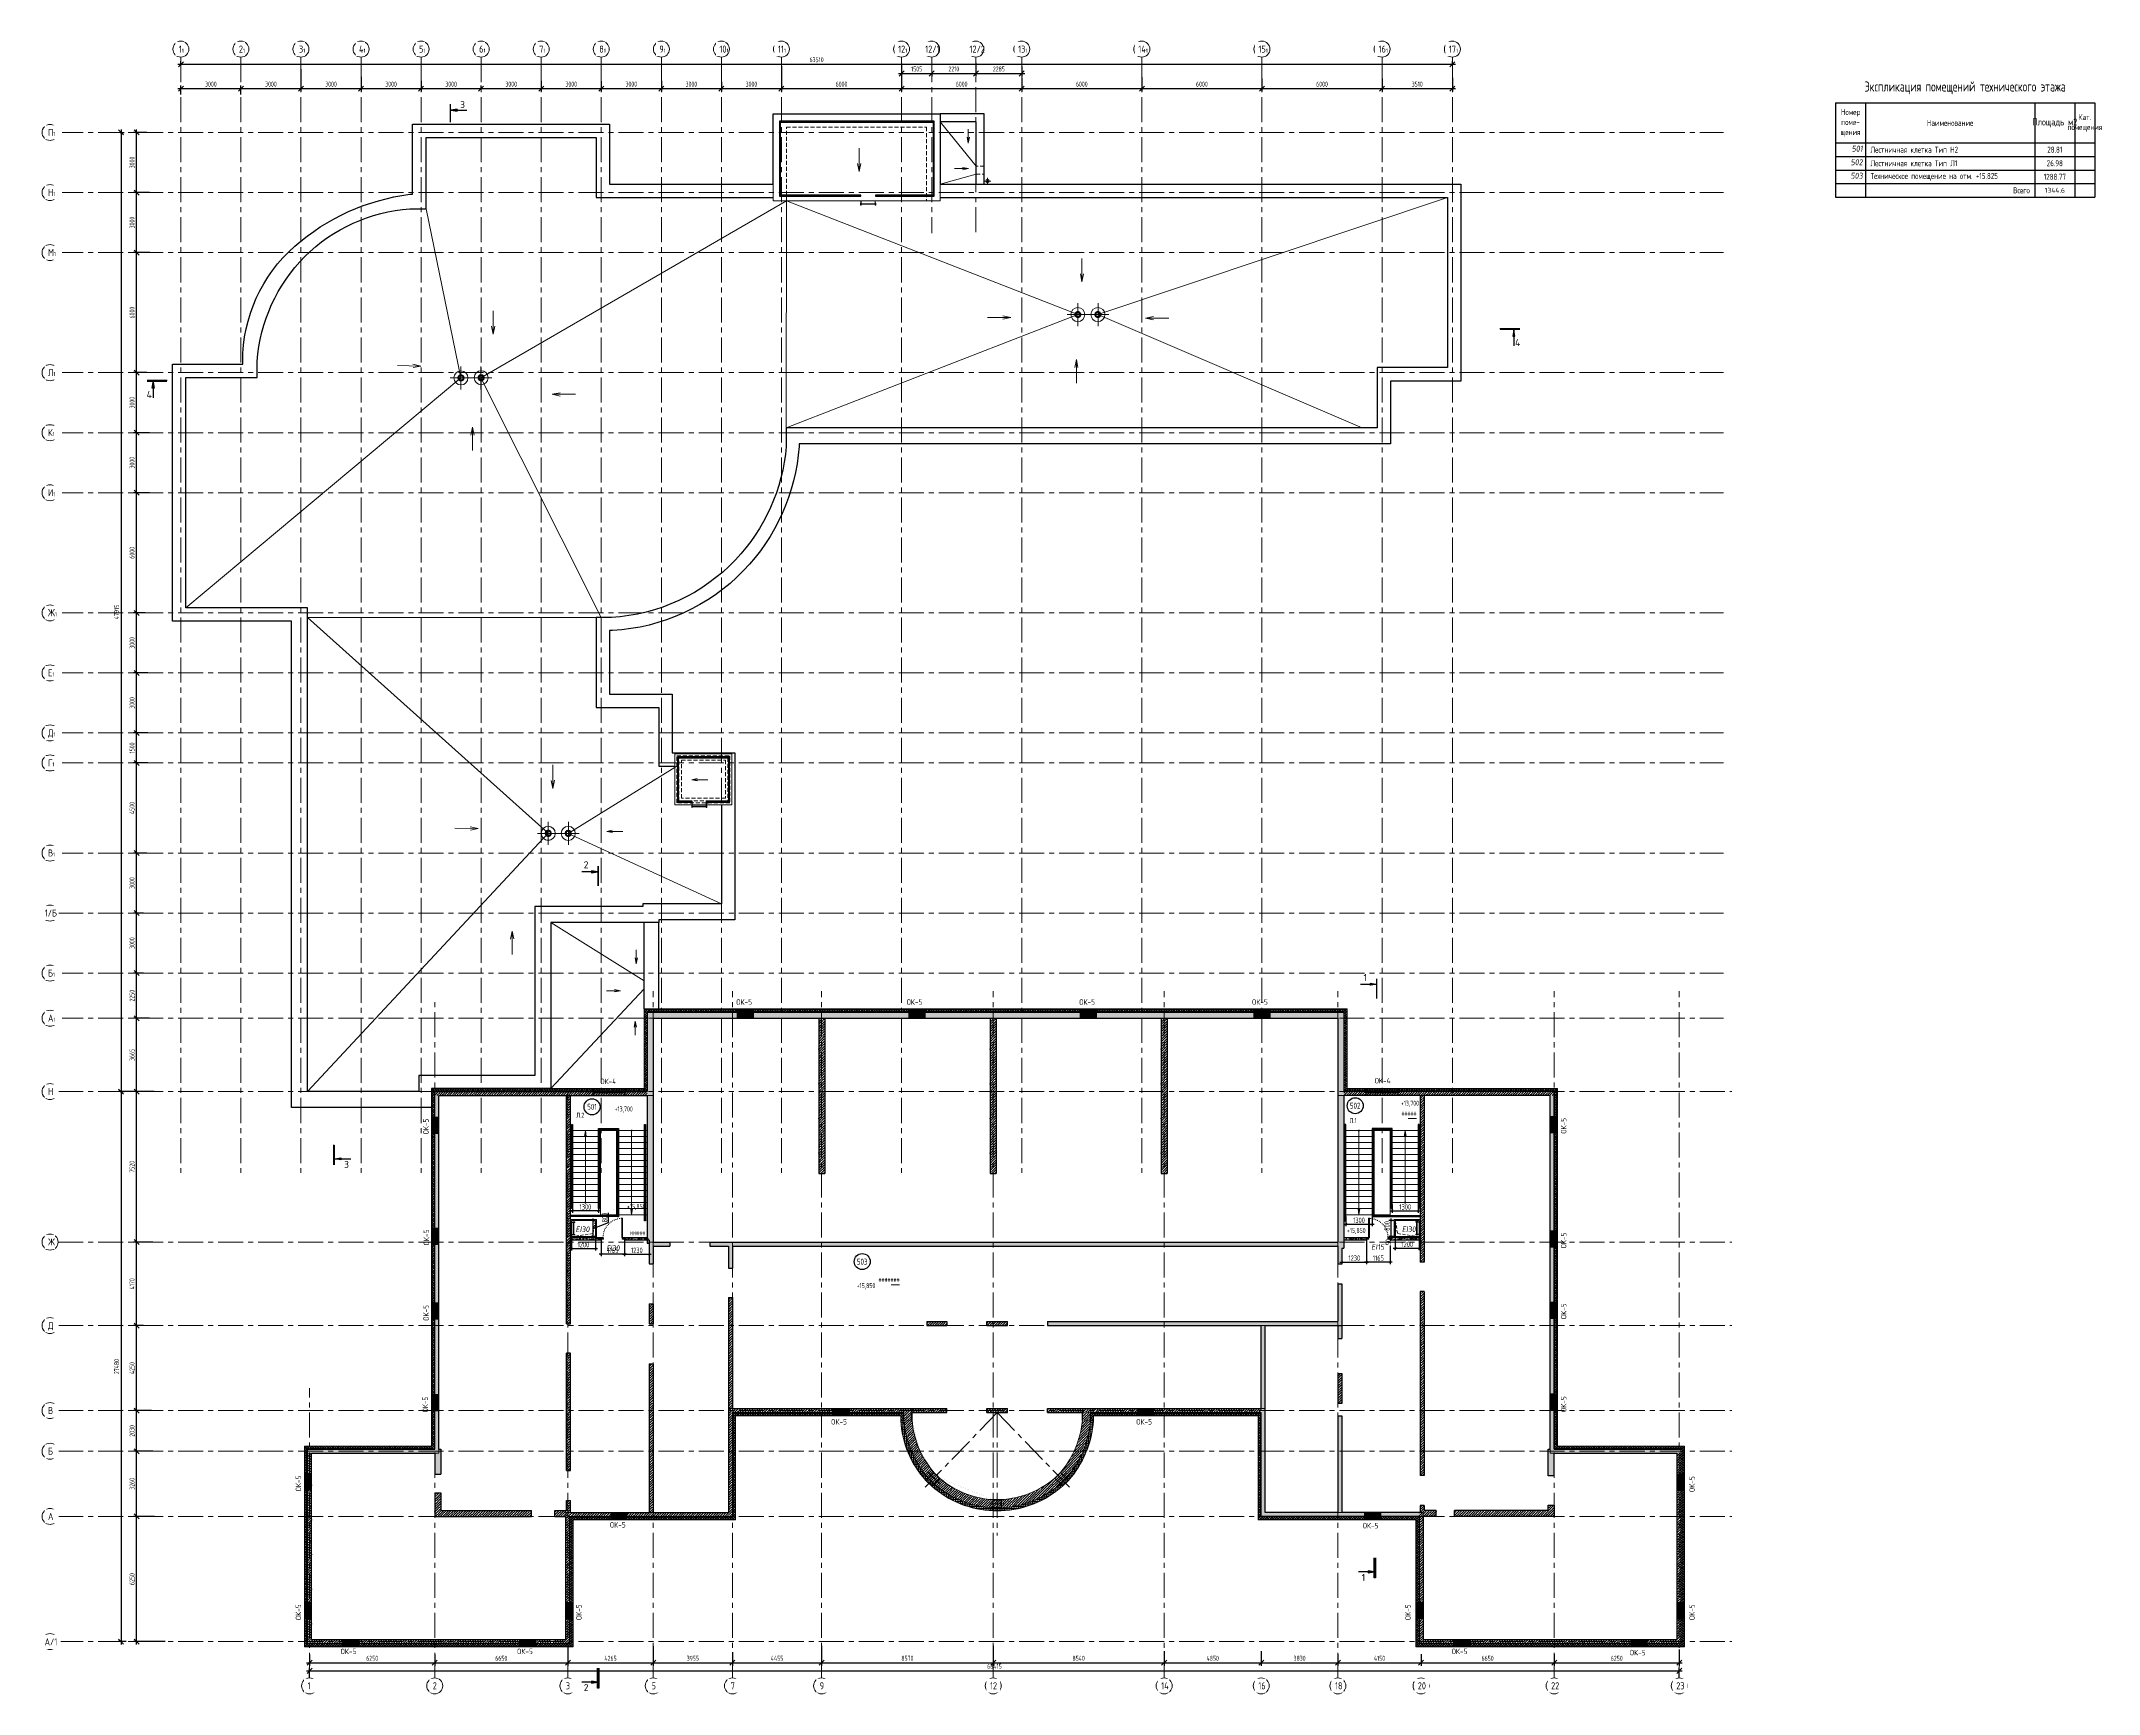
# Model space of a CAD drawing. Header units: millimetres. Extents: x -13407 to 8917537, y -2611 to 109271.
# Drawn here: x -13407 to 89371, y -2611 to 79957 of the extents above; entities that cross this region are included whole.
import ezdxf
from ezdxf import colors
from ezdxf.entities.mleader import LeaderData, LeaderLine
from ezdxf.enums import TextEntityAlignment as Align
from ezdxf.math import Vec2, Vec3

# ---------------------------------------------------------------- set-up
doc = ezdxf.new("R2010")
doc.units = ezdxf.units.MM
for name, pattern in [('ACAD_ISO03W100', [30, 12, -18]), ('CENTER', [2, 1.25, -0.25, 0.25, -0.25]), ('DASHED', [19.05, 12.7, -6.35]), ('HIDDEN', [6, 4, -2]), ('HIDDEN2', [4.7625, 3.175, -1.5875])]:
    doc.linetypes.add(name, pattern=pattern)
doc.layers.get('Defpoints').update_dxf_attribs({"color": 6})
for name, color, linetype, lineweight in [('18_АР_Водостоки', 7, 'Continuous', 18), ('АР_Двери', 5, 'Continuous', 18), ('АР_Двери фасада', 1, 'Continuous', 15), ('АР_Лестницы', 250, 'Continuous', 15), ('АР_Лестницы ограждение', 94, 'Continuous', 25), ('АР_Маркер экспликации', 239, 'Continuous', 13), ('АР_МосжилНии_Стены', 202, 'Continuous', 30), ('АР_Навесной фасад', 5, 'Continuous', 5), ('АР_Номер помещения', 1, 'Continuous', 25), ('АР_Окна БЛОК', 250, 'Continuous', 13), ('АР_Оси', 193, 'Continuous', 9), ('АР_Оси размеры', 164, 'Continuous', 9), ('АР_Отметки', 250, 'Continuous', 15), ('АР_Перегородки газоблок', 165, 'Continuous', 30), ('АР_Перегородки газоблок_Штрих', 165, 'Continuous', 5), ('АР_Помещения_площадь', 19, 'Continuous', 9), ('АР_Размеры', 175, 'Continuous', 9), ('АР_Размеры дверей', 15, 'Continuous', 0), ('АР_Разрезы', 175, 'Continuous', 9), ('АР_стены', 250, 'Continuous', 30), ('АР_Сущ Несущая стена', 202, 'Continuous', 30), ('АР_тонкая линия', 250, 'Continuous', 0), ('АР_Утеплитель', 250, 'Continuous', 9), ('АР_Штриховка монолит', 250, 'Continuous', 9), ('Маркировка ОКОН', 7, 'Continuous', 18), ('перекр 0.3', 181, 'Continuous', 30), ('Подвал', 250, 'Continuous', 30), ('Специальное оборудование', 7, 'Continuous', 9), ('СТЕНЫ кирпич ЛИДЕР', 250, 'Continuous', 15)]:
    doc.layers.add(name, color=color, linetype=linetype, lineweight=lineweight)
doc.layers.add('АР_ПБ_Двери', color=7, linetype='Continuous', lineweight=15, true_color=0xdb0000)
doc.layers.add('АР_Таблицы', color=250, linetype='Continuous')
doc.layers.add('Тонкая', color=7, linetype='Continuous')
doc.layers.get('Defpoints').off()
doc.styles.add('ISOCPEUR', font='isocpeur.ttf', dxfattribs={"width": 0.7})
doc.styles.add('ISOCPEUR_2', font='isocpeur.ttf', dxfattribs={"width": 0.9, "height": 300})
doc.styles.add('METRO-STYLE', font='isocpeur.ttf', dxfattribs={"width": 0.9, "oblique": 15})
doc.styles.add('PDF ISOCPEUR', font='isocpeur.ttf')
doc.styles.get("Standard").update_dxf_attribs({"font": 'arial.ttf'})
doc.styles.add('Архитект', font='isocpeur.ttf', dxfattribs={"width": 0.8, "oblique": 8})
doc.styles.add('ГОСТ 2.304', font='isocpeur.ttf', dxfattribs={"width": 0.7})
doc.dimstyles.new('R_100', dxfattribs={"dimtxt": 270, "dimasz": 120, "dimexe": 100, "dimexo": 0, "dimgap": 60, "dimtad": 1, "dimdec": 0, "dimrnd": 5, "dimzin": 0, "dimdsep": 46, "dimtxsty": 'ISOCPEUR', "dimblk": 'ARCHTICK', "dimcen": 0, "dimdle": 100, "dimclrd": 256, "dimclre": 256, "dimclrt": 256, "dimadec": 0, "dimazin": 0, "dimtfac": 2, "dimtdec": 0, "dimtofl": 0, "dimtmove": 1, "dimatfit": 3, "dimfxl": 1, "dimtvp": 3, "dimtolj": 1, "dimtzin": 0, "dimarcsym": 0})
doc.dimstyles.new('СПДС', dxfattribs={"dimscale": 100, "dimtxt": 2.5, "dimasz": 2.5, "dimexe": 1.5, "dimexo": 0, "dimgap": 1, "dimtad": 1, "dimdec": 0, "dimrnd": 1, "dimtxsty": 'ГОСТ 2.304', "dimblk": 'OBLIQUE', "dimcen": 2.5, "dimdle": 1.5, "dimadec": 0, "dimazin": 2, "dimtfac": 0.75, "dimtdec": 0, "dimtmove": 1, "dimatfit": 3, "dimfxl": 1, "dimtolj": 1, "dimarcsym": 1})
pattern_1 = [(45, (-945096.63, 49153.53), (-61.871843, 61.871843), []), (135, (-945096.63, 49153.53), (-61.871843, -61.871843), [])]
pattern_2 = [(45, (-951587.81, 109999.9), (-123.743687, 123.743687), []), (45, (-951464.07, 109999.9), (-123.743687, 123.743687), [218.75, -43.75, 0, -43.75])]
pattern_3 = [(45, (-329554.61, -55205.68), (-123.74369, 123.74369), []), (45, (-329430.87, -55205.68), (-123.74369, 123.74369), [218.75, -43.75, 0, -43.75])]
pattern_4 = [(45, (-218395.23, -55205.68), (-123.74369, 123.74369), []), (45, (-218271.49, -55205.68), (-123.74369, 123.74369), [218.75, -43.75, 0, -43.75])]
pattern_5 = [(50, (-329554.61, -54935.75), (215.178055, -18.82564), [22.5, -247.5]), (355, (-329554.61, -54935.75), (-41.6254, 225.65764), [18, -198]), (100.451444, (-329536.68, -54937.32), (173.55265, 206.832), [19.12206, -210.34263]), (46.1842, (-329554.61, -54875.75), (320.1724, -49.65578), [33.75, -371.25]), (96.63564, (-329527.93, -54879.9), (280.39858, 292.23558), [28.6831, -315.51413]), (351.18416, (-329554.6, -54875.75), (280.39858, 292.23558), [27, -297]), (21, (-329524.61, -54890.75), (179.072116, -120.78567), [22.5, -247.5]), (326, (-329524.61, -54890.75), (72.9946, 217.54501), [18, -198]), (71.451445, (-329509.7, -54900.82), (252.06671, 96.75935), [19.12206, -210.34263]), (37.5, (-329554.615, -54935.754), (3.647957, 99.868156), [0, -195.6, 0, -201, 0, -198.75]), (7.5, (-329554.61, -54935.75), (78.92086, 118.323514), [0, -114.6, 0, -191.1, 0, -75.75]), (327.5, (-329621.515, -54935.754), (160.146731, -6.766462), [0, -75, 0, -234, 0, -310.5]), (317.5, (-329651.51, -54935.75), (174.95585, 30.031495), [0, -97.5, 0, -155.4, 0, -220.5])]
pattern_6 = [(50, (-329554.58, -54935.65), (215.178055, -18.82564), [22.5, -247.5]), (355, (-329554.58, -54935.65), (-41.6254, 225.65764), [18, -198]), (100.451444, (-329536.65, -54937.21), (173.55265, 206.832), [19.12206, -210.34263]), (46.1842, (-329554.58, -54875.65), (320.1724, -49.65578), [33.75, -371.25]), (96.63564, (-329527.9, -54879.78), (280.39858, 292.23558), [28.6831, -315.51413]), (351.18416, (-329554.6, -54875.65), (280.39858, 292.23558), [27, -297]), (21, (-329524.58, -54890.65), (179.07212, -120.78567), [22.5, -247.5]), (326, (-329524.58, -54890.65), (72.9946, 217.54501), [18, -198]), (71.451445, (-329509.66, -54900.71), (252.06671, 96.75935), [19.12206, -210.34263]), (37.5, (-329554.585, -54935.646), (3.647957, 99.868156), [0, -195.6, 0, -201, 0, -198.75]), (7.5, (-329554.58, -54935.65), (78.92086, 118.323514), [0, -114.6, 0, -191.1, 0, -75.75]), (327.5, (-329621.485, -54935.646), (160.14673, -6.766462), [0, -75, 0, -234, 0, -310.5]), (317.5, (-329651.48, -54935.65), (174.95585, 30.031495), [0, -97.5, 0, -155.4, 0, -220.5])]
pattern_7 = [(90, (-329554.615, -55205.68), (-87.5, 0), []), (180, (-329554.615, -55205.68), (-7e-15, -87.5), [])]

# ---------------------------------------------------------------- blocks, each defined once
blk = doc.blocks.new('_Oblique')
at = {"color": 0, "linetype": 'ByBlock', "lineweight": -2}
blk.add_line((-0.5, -0.5), (0.5, 0.5), dxfattribs=at)
blk = doc.blocks.new('*D104')
at = {"layer": 'АР_Оси размеры', "color": 0, "lineweight": -2, "ltscale": 100, "transparency": 16777216}
for p, q in [((-7744, 6250), (-8793, 6250)), ((-8643, -150), (-8643, 6400)), ((-7209, 0), (-8793, 0))]:
    blk.add_line(p, q, dxfattribs=at)
at = {"layer": 'АР_Оси размеры', "color": 0, "lineweight": -2, "ltscale": 100, "transparency": 16777216, "xscale": 250, "yscale": 250, "zscale": 250}
for p, rotation in [((-8643, 6250), 90), ((-8643, 0), 270)]:
    blk.add_blockref('_Oblique', p, dxfattribs=dict(at, rotation=rotation))
at = {"layer": 'АР_Оси размеры', "color": 0, "ltscale": 100, "transparency": 16777216, "insert": (-8868, 3125), "char_height": 250, "attachment_point": 5, "rotation": 90, "style": 'ГОСТ 2.304'}
blk.add_mtext('\\A1;6250', dxfattribs=at)
blk = doc.blocks.new('*D105')
at = {"layer": 'АР_Оси размеры', "color": 0, "lineweight": -2, "ltscale": 100, "transparency": 16777216}
for p, q in [((-7821, 9510), (-8793, 9510)), ((-8643, 6100), (-8643, 9660)), ((-7744, 6250), (-8793, 6250))]:
    blk.add_line(p, q, dxfattribs=at)
at = {"layer": 'АР_Оси размеры', "color": 0, "lineweight": -2, "ltscale": 100, "transparency": 16777216, "xscale": 250, "yscale": 250, "zscale": 250}
for p, rotation in [((-8643, 9510), 90), ((-8643, 6250), 270)]:
    blk.add_blockref('_Oblique', p, dxfattribs=dict(at, rotation=rotation))
at = {"layer": 'АР_Оси размеры', "color": 0, "ltscale": 100, "transparency": 16777216, "insert": (-8868, 7880), "char_height": 250, "attachment_point": 5, "rotation": 90, "style": 'ГОСТ 2.304'}
blk.add_mtext('\\A1;3260', dxfattribs=at)
blk = doc.blocks.new('*D106')
at = {"layer": 'АР_Оси размеры', "color": 0, "lineweight": -2, "ltscale": 100, "transparency": 16777216}
for p, q in [((-7895, 11540), (-8793, 11540)), ((-8643, 9360), (-8643, 11690)), ((-7821, 9510), (-8793, 9510))]:
    blk.add_line(p, q, dxfattribs=at)
at = {"layer": 'АР_Оси размеры', "color": 0, "lineweight": -2, "ltscale": 100, "transparency": 16777216, "xscale": 250, "yscale": 250, "zscale": 250}
for p, rotation in [((-8643, 11540), 90), ((-8643, 9510), 270)]:
    blk.add_blockref('_Oblique', p, dxfattribs=dict(at, rotation=rotation))
at = {"layer": 'АР_Оси размеры', "color": 0, "ltscale": 100, "transparency": 16777216, "insert": (-8868, 10525), "char_height": 250, "attachment_point": 5, "rotation": 90, "style": 'ГОСТ 2.304'}
blk.add_mtext('\\A1;2030', dxfattribs=at)
blk = doc.blocks.new('*D107')
at = {"layer": 'АР_Оси размеры', "color": 0, "lineweight": -2, "ltscale": 100, "transparency": 16777216}
for p, q in [((-8293, 15790), (-8793, 15790)), ((-8643, 11390), (-8643, 15940)), ((-7895, 11540), (-8793, 11540))]:
    blk.add_line(p, q, dxfattribs=at)
at = {"layer": 'АР_Оси размеры', "color": 0, "lineweight": -2, "ltscale": 100, "transparency": 16777216, "xscale": 250, "yscale": 250, "zscale": 250}
for p, rotation in [((-8643, 15790), 90), ((-8643, 11540), 270)]:
    blk.add_blockref('_Oblique', p, dxfattribs=dict(at, rotation=rotation))
at = {"layer": 'АР_Оси размеры', "color": 0, "ltscale": 100, "transparency": 16777216, "insert": (-8868, 13665), "char_height": 250, "attachment_point": 5, "rotation": 90, "style": 'ГОСТ 2.304'}
blk.add_mtext('\\A1;4250', dxfattribs=at)
blk = doc.blocks.new('*D108')
at = {"layer": 'АР_Оси размеры', "color": 0, "lineweight": -2, "ltscale": 100, "transparency": 16777216}
for p, q in [((-7825, 19960), (-8793, 19960)), ((-8643, 15640), (-8643, 20110)), ((-8293, 15790), (-8793, 15790))]:
    blk.add_line(p, q, dxfattribs=at)
at = {"layer": 'АР_Оси размеры', "color": 0, "lineweight": -2, "ltscale": 100, "transparency": 16777216, "xscale": 250, "yscale": 250, "zscale": 250}
for p, rotation in [((-8643, 19960), 90), ((-8643, 15790), 270)]:
    blk.add_blockref('_Oblique', p, dxfattribs=dict(at, rotation=rotation))
at = {"layer": 'АР_Оси размеры', "color": 0, "ltscale": 100, "transparency": 16777216, "insert": (-8868, 17875), "char_height": 250, "attachment_point": 5, "rotation": 90, "style": 'ГОСТ 2.304'}
blk.add_mtext('\\A1;4170', dxfattribs=at)
blk = doc.blocks.new('*D109')
at = {"layer": 'АР_Оси размеры', "color": 0, "lineweight": -2, "ltscale": 100, "transparency": 16777216}
for p, q in [((-7764, 27480), (-8793, 27480)), ((-8643, 19810), (-8643, 27630)), ((-7825, 19960), (-8793, 19960))]:
    blk.add_line(p, q, dxfattribs=at)
at = {"layer": 'АР_Оси размеры', "color": 0, "lineweight": -2, "ltscale": 100, "transparency": 16777216, "xscale": 250, "yscale": 250, "zscale": 250}
for p, rotation in [((-8643, 27480), 90), ((-8643, 19960), 270)]:
    blk.add_blockref('_Oblique', p, dxfattribs=dict(at, rotation=rotation))
at = {"layer": 'АР_Оси размеры', "color": 0, "ltscale": 100, "transparency": 16777216, "insert": (-8868, 23720), "char_height": 250, "attachment_point": 5, "rotation": 90, "style": 'ГОСТ 2.304'}
blk.add_mtext('\\A1;7520', dxfattribs=at)
blk = doc.blocks.new('*D110')
at = {"layer": 'АР_Оси размеры', "color": 0, "lineweight": -2, "ltscale": 100, "transparency": 16777216}
for p, q in [((-7994, 31145), (-8793, 31145)), ((-8643, 27330), (-8643, 31295)), ((-7764, 27480), (-8793, 27480))]:
    blk.add_line(p, q, dxfattribs=at)
at = {"layer": 'АР_Оси размеры', "color": 0, "lineweight": -2, "ltscale": 100, "transparency": 16777216, "xscale": 250, "yscale": 250, "zscale": 250}
for p, rotation in [((-8643, 31145), 90), ((-8643, 27480), 270)]:
    blk.add_blockref('_Oblique', p, dxfattribs=dict(at, rotation=rotation))
at = {"layer": 'АР_Оси размеры', "color": 0, "ltscale": 100, "transparency": 16777216, "insert": (-8868, 29313), "char_height": 250, "attachment_point": 5, "rotation": 90, "style": 'ГОСТ 2.304'}
blk.add_mtext('\\A1;3665', dxfattribs=at)
blk = doc.blocks.new('*D101')
at = {"layer": 'АР_Оси размеры', "color": 0, "lineweight": -2, "ltscale": 100, "transparency": 16777216}
for p, q in [((-8301, 33395), (-8793, 33395)), ((-8643, 30995), (-8643, 33545)), ((-7994, 31145), (-8793, 31145))]:
    blk.add_line(p, q, dxfattribs=at)
at = {"layer": 'АР_Оси размеры', "color": 0, "lineweight": -2, "ltscale": 100, "transparency": 16777216, "xscale": 250, "yscale": 250, "zscale": 250}
for p, rotation in [((-8643, 33395), 90), ((-8643, 31145), 270)]:
    blk.add_blockref('_Oblique', p, dxfattribs=dict(at, rotation=rotation))
at = {"layer": 'АР_Оси размеры', "color": 0, "ltscale": 100, "transparency": 16777216, "insert": (-8868, 32270), "char_height": 250, "attachment_point": 5, "rotation": 90, "style": 'ГОСТ 2.304'}
blk.add_mtext('\\A1;2250', dxfattribs=at)
blk = doc.blocks.new('*D102')
at = {"layer": 'АР_Оси размеры', "color": 0, "lineweight": -2, "ltscale": 100, "transparency": 16777216}
for p, q in [((-8301, 36395), (-8793, 36395)), ((-8643, 33245), (-8643, 36545)), ((-8301, 33395), (-8793, 33395))]:
    blk.add_line(p, q, dxfattribs=at)
at = {"layer": 'АР_Оси размеры', "color": 0, "lineweight": -2, "ltscale": 100, "transparency": 16777216, "xscale": 250, "yscale": 250, "zscale": 250}
for p, rotation in [((-8643, 36395), 90), ((-8643, 33395), 270)]:
    blk.add_blockref('_Oblique', p, dxfattribs=dict(at, rotation=rotation))
at = {"layer": 'АР_Оси размеры', "color": 0, "ltscale": 100, "transparency": 16777216, "insert": (-8868, 34895), "char_height": 250, "attachment_point": 5, "rotation": 90, "style": 'ГОСТ 2.304'}
blk.add_mtext('\\A1;3000', dxfattribs=at)
blk = doc.blocks.new('*D103')
at = {"layer": 'АР_Оси размеры', "color": 0, "lineweight": -2, "ltscale": 100, "transparency": 16777216}
for p, q in [((-8134, 39395), (-8793, 39395)), ((-8643, 36245), (-8643, 39545)), ((-8301, 36395), (-8793, 36395))]:
    blk.add_line(p, q, dxfattribs=at)
at = {"layer": 'АР_Оси размеры', "color": 0, "lineweight": -2, "ltscale": 100, "transparency": 16777216, "xscale": 250, "yscale": 250, "zscale": 250}
for p, rotation in [((-8643, 39395), 90), ((-8643, 36395), 270)]:
    blk.add_blockref('_Oblique', p, dxfattribs=dict(at, rotation=rotation))
at = {"layer": 'АР_Оси размеры', "color": 0, "ltscale": 100, "transparency": 16777216, "insert": (-8868, 37895), "char_height": 250, "attachment_point": 5, "rotation": 90, "style": 'ГОСТ 2.304'}
blk.add_mtext('\\A1;3000', dxfattribs=at)
blk = doc.blocks.new('*D135')
at = {"layer": 'АР_Оси размеры', "color": 0, "lineweight": -2, "ltscale": 100, "transparency": 16777216}
for p, q in [((-8080, 43895), (-8793, 43895)), ((-8643, 39245), (-8643, 44045)), ((-8134, 39395), (-8793, 39395))]:
    blk.add_line(p, q, dxfattribs=at)
at = {"layer": 'АР_Оси размеры', "color": 0, "lineweight": -2, "ltscale": 100, "transparency": 16777216, "xscale": 250, "yscale": 250, "zscale": 250}
for p, rotation in [((-8643, 43895), 90), ((-8643, 39395), 270)]:
    blk.add_blockref('_Oblique', p, dxfattribs=dict(at, rotation=rotation))
at = {"layer": 'АР_Оси размеры', "color": 0, "ltscale": 100, "transparency": 16777216, "insert": (-8868, 41645), "char_height": 250, "attachment_point": 5, "rotation": 90, "style": 'ГОСТ 2.304'}
blk.add_mtext('\\A1;4500', dxfattribs=at)
blk = doc.blocks.new('*D136')
at = {"layer": 'АР_Оси размеры', "color": 0, "lineweight": -2, "ltscale": 100, "transparency": 16777216}
for p, q in [((-8080, 45395), (-8793, 45395)), ((-8643, 43745), (-8643, 45545)), ((-8080, 43895), (-8793, 43895))]:
    blk.add_line(p, q, dxfattribs=at)
at = {"layer": 'АР_Оси размеры', "color": 0, "lineweight": -2, "ltscale": 100, "transparency": 16777216, "xscale": 250, "yscale": 250, "zscale": 250}
for p, rotation in [((-8643, 45395), 90), ((-8643, 43895), 270)]:
    blk.add_blockref('_Oblique', p, dxfattribs=dict(at, rotation=rotation))
at = {"layer": 'АР_Оси размеры', "color": 0, "ltscale": 100, "transparency": 16777216, "insert": (-8868, 44645), "char_height": 250, "attachment_point": 5, "rotation": 90, "style": 'ГОСТ 2.304'}
blk.add_mtext('\\A1;1500', dxfattribs=at)
blk = doc.blocks.new('*D137')
at = {"layer": 'АР_Оси размеры', "color": 0, "lineweight": -2, "ltscale": 100, "transparency": 16777216}
for p, q in [((-8219, 48395), (-8793, 48395)), ((-8643, 45245), (-8643, 48545)), ((-8080, 45395), (-8793, 45395))]:
    blk.add_line(p, q, dxfattribs=at)
at = {"layer": 'АР_Оси размеры', "color": 0, "lineweight": -2, "ltscale": 100, "transparency": 16777216, "xscale": 250, "yscale": 250, "zscale": 250}
for p, rotation in [((-8643, 48395), 90), ((-8643, 45395), 270)]:
    blk.add_blockref('_Oblique', p, dxfattribs=dict(at, rotation=rotation))
at = {"layer": 'АР_Оси размеры', "color": 0, "ltscale": 100, "transparency": 16777216, "insert": (-8868, 46895), "char_height": 250, "attachment_point": 5, "rotation": 90, "style": 'ГОСТ 2.304'}
blk.add_mtext('\\A1;3000', dxfattribs=at)
blk = doc.blocks.new('*D138')
at = {"layer": 'АР_Оси размеры', "color": 0, "lineweight": -2, "ltscale": 100, "transparency": 16777216}
for p, q in [((-8219, 51395), (-8793, 51395)), ((-8643, 48245), (-8643, 51545)), ((-8080, 48395), (-8793, 48395))]:
    blk.add_line(p, q, dxfattribs=at)
at = {"layer": 'АР_Оси размеры', "color": 0, "lineweight": -2, "ltscale": 100, "transparency": 16777216, "xscale": 250, "yscale": 250, "zscale": 250}
for p, rotation in [((-8643, 51395), 90), ((-8643, 48395), 270)]:
    blk.add_blockref('_Oblique', p, dxfattribs=dict(at, rotation=rotation))
at = {"layer": 'АР_Оси размеры', "color": 0, "ltscale": 100, "transparency": 16777216, "insert": (-8868, 49895), "char_height": 250, "attachment_point": 5, "rotation": 90, "style": 'ГОСТ 2.304'}
blk.add_mtext('\\A1;3000', dxfattribs=at)
blk = doc.blocks.new('*D139')
at = {"layer": 'АР_Оси размеры', "color": 0, "lineweight": -2, "ltscale": 100, "transparency": 16777216}
for p, q in [((-7988, 57395), (-8793, 57395)), ((-8643, 51245), (-8643, 57545)), ((-8219, 51395), (-8793, 51395))]:
    blk.add_line(p, q, dxfattribs=at)
at = {"layer": 'АР_Оси размеры', "color": 0, "lineweight": -2, "ltscale": 100, "transparency": 16777216, "xscale": 250, "yscale": 250, "zscale": 250}
for p, rotation in [((-8643, 57395), 90), ((-8643, 51395), 270)]:
    blk.add_blockref('_Oblique', p, dxfattribs=dict(at, rotation=rotation))
at = {"layer": 'АР_Оси размеры', "color": 0, "ltscale": 100, "transparency": 16777216, "insert": (-8868, 54395), "char_height": 250, "attachment_point": 5, "rotation": 90, "style": 'ГОСТ 2.304'}
blk.add_mtext('\\A1;6000', dxfattribs=at)
blk = doc.blocks.new('*D140')
at = {"layer": 'АР_Оси размеры', "color": 0, "lineweight": -2, "ltscale": 100, "transparency": 16777216}
for p, q in [((-8131, 60395), (-8793, 60395)), ((-8643, 57245), (-8643, 60545)), ((-7988, 57395), (-8793, 57395))]:
    blk.add_line(p, q, dxfattribs=at)
at = {"layer": 'АР_Оси размеры', "color": 0, "lineweight": -2, "ltscale": 100, "transparency": 16777216, "xscale": 250, "yscale": 250, "zscale": 250}
for p, rotation in [((-8643, 60395), 90), ((-8643, 57395), 270)]:
    blk.add_blockref('_Oblique', p, dxfattribs=dict(at, rotation=rotation))
at = {"layer": 'АР_Оси размеры', "color": 0, "ltscale": 100, "transparency": 16777216, "insert": (-8868, 58895), "char_height": 250, "attachment_point": 5, "rotation": 90, "style": 'ГОСТ 2.304'}
blk.add_mtext('\\A1;3000', dxfattribs=at)
blk = doc.blocks.new('*D141')
at = {"layer": 'АР_Оси размеры', "color": 0, "lineweight": -2, "ltscale": 100, "transparency": 16777216}
for p, q in [((-8131, 63395), (-8793, 63395)), ((-8643, 60245), (-8643, 63545)), ((-7988, 60395), (-8793, 60395))]:
    blk.add_line(p, q, dxfattribs=at)
at = {"layer": 'АР_Оси размеры', "color": 0, "lineweight": -2, "ltscale": 100, "transparency": 16777216, "xscale": 250, "yscale": 250, "zscale": 250}
for p, rotation in [((-8643, 63395), 90), ((-8643, 60395), 270)]:
    blk.add_blockref('_Oblique', p, dxfattribs=dict(at, rotation=rotation))
at = {"layer": 'АР_Оси размеры', "color": 0, "ltscale": 100, "transparency": 16777216, "insert": (-8868, 61895), "char_height": 250, "attachment_point": 5, "rotation": 90, "style": 'ГОСТ 2.304'}
blk.add_mtext('\\A1;3000', dxfattribs=at)
blk = doc.blocks.new('*D142')
at = {"layer": 'АР_Оси размеры', "color": 0, "lineweight": -2, "ltscale": 100, "transparency": 16777216}
for p, q in [((-7983, 69395), (-8793, 69395)), ((-8643, 63245), (-8643, 69545)), ((-8131, 63395), (-8793, 63395))]:
    blk.add_line(p, q, dxfattribs=at)
at = {"layer": 'АР_Оси размеры', "color": 0, "lineweight": -2, "ltscale": 100, "transparency": 16777216, "xscale": 250, "yscale": 250, "zscale": 250}
for p, rotation in [((-8643, 69395), 90), ((-8643, 63395), 270)]:
    blk.add_blockref('_Oblique', p, dxfattribs=dict(at, rotation=rotation))
at = {"layer": 'АР_Оси размеры', "color": 0, "ltscale": 100, "transparency": 16777216, "insert": (-8868, 66395), "char_height": 250, "attachment_point": 5, "rotation": 90, "style": 'ГОСТ 2.304'}
blk.add_mtext('\\A1;6000', dxfattribs=at)
blk = doc.blocks.new('*D143')
at = {"layer": 'АР_Оси размеры', "color": 0, "lineweight": -2, "ltscale": 100, "transparency": 16777216}
for p, q in [((-8131, 72395), (-8793, 72395)), ((-8643, 69245), (-8643, 72545)), ((-7988, 69395), (-8793, 69395))]:
    blk.add_line(p, q, dxfattribs=at)
at = {"layer": 'АР_Оси размеры', "color": 0, "lineweight": -2, "ltscale": 100, "transparency": 16777216, "xscale": 250, "yscale": 250, "zscale": 250}
for p, rotation in [((-8643, 72395), 90), ((-8643, 69395), 270)]:
    blk.add_blockref('_Oblique', p, dxfattribs=dict(at, rotation=rotation))
at = {"layer": 'АР_Оси размеры', "color": 0, "ltscale": 100, "transparency": 16777216, "insert": (-8868, 70895), "char_height": 250, "attachment_point": 5, "rotation": 90, "style": 'ГОСТ 2.304'}
blk.add_mtext('\\A1;3000', dxfattribs=at)
blk = doc.blocks.new('*D144')
at = {"layer": 'АР_Оси размеры', "color": 0, "lineweight": -2, "ltscale": 100, "transparency": 16777216}
for p, q in [((-8131, 75395), (-8793, 75395)), ((-8643, 72245), (-8643, 75545)), ((-7988, 72395), (-8793, 72395))]:
    blk.add_line(p, q, dxfattribs=at)
at = {"layer": 'АР_Оси размеры', "color": 0, "lineweight": -2, "ltscale": 100, "transparency": 16777216, "xscale": 250, "yscale": 250, "zscale": 250}
for p, rotation in [((-8643, 75395), 90), ((-8643, 72395), 270)]:
    blk.add_blockref('_Oblique', p, dxfattribs=dict(at, rotation=rotation))
at = {"layer": 'АР_Оси размеры', "color": 0, "ltscale": 100, "transparency": 16777216, "insert": (-8868, 73895), "char_height": 250, "attachment_point": 5, "rotation": 90, "style": 'ГОСТ 2.304'}
blk.add_mtext('\\A1;3000', dxfattribs=at)
blk = doc.blocks.new('*D145')
at = {"layer": 'АР_Оси размеры', "color": 0, "lineweight": -2, "ltscale": 100, "transparency": 16777216}
for p, q in [((-9469, 75395), (-9263, 75395)), ((-9413, 75545), (-9413, 27330)), ((-9469, 27480), (-9263, 27480))]:
    blk.add_line(p, q, dxfattribs=at)
at = {"layer": 'АР_Оси размеры', "color": 0, "lineweight": -2, "ltscale": 100, "transparency": 16777216, "xscale": 250, "yscale": 250, "zscale": 250}
for p, rotation in [((-9413, 75395), 90), ((-9413, 27480), 270)]:
    blk.add_blockref('_Oblique', p, dxfattribs=dict(at, rotation=rotation))
at = {"layer": 'АР_Оси размеры', "color": 0, "ltscale": 100, "transparency": 16777216, "insert": (-9638, 51438), "char_height": 250, "attachment_point": 5, "rotation": 90, "style": 'ГОСТ 2.304'}
blk.add_mtext('\\A1;47915', dxfattribs=at)
blk = doc.blocks.new('*U19')
at = {"true_color": 0xffffff}
h = blk.add_hatch(color=7, dxfattribs=at)
h.dxf.hatch_style = 1
h.paths.add_polyline_path([(-800, -140), (0, -140), (0, 220), (-800, 220)])
at = {"lineweight": 30}
for p, q in [((-800, -140), (-800, 220)), ((0, -140), (0, 220))]:
    blk.add_line(p, q, dxfattribs=at)
for p, q in [((0, 220), (-800, 220)), ((-800, 70), (0, 70)), ((-800, 0), (0, 0)), ((-730, 0), (-730, 70)), ((-730, 35), (-70, 35)), ((-70, 0), (-70, 70)), ((-800, -140), (0, -140)), ((-800, -140), (-800, -140)), ((-800, -140), (-800, -140)), ((0, -140), (0, -140)), ((0, -140), (0, -140))]:
    blk.add_line(p, q)
blk = doc.blocks.new('*U15')
at = {"true_color": 0xffffff}
h = blk.add_hatch(color=7, dxfattribs=at)
h.dxf.hatch_style = 1
h.paths.add_polyline_path([(-1600, -140), (0, -140), (0, 220), (-1600, 220)])
at = {"lineweight": 30}
for p, q in [((-1600, -140), (-1600, 220)), ((0, -140), (0, 220))]:
    blk.add_line(p, q, dxfattribs=at)
for p, q in [((0, 220), (-1600, 220)), ((-1600, 70), (0, 70)), ((-1600, 0), (0, 0)), ((-1530, 0), (-1530, 70)), ((-1530, 35), (-70, 35)), ((-70, 0), (-70, 70)), ((-1600, -140), (0, -140)), ((-1600, -140), (-1600, -140)), ((-1600, -140), (-1600, -140)), ((0, -140), (0, -140)), ((0, -140), (0, -140))]:
    blk.add_line(p, q)
blk = doc.blocks.new('*U20')
at = {"true_color": 0xffffff}
h = blk.add_hatch(color=7, dxfattribs=at)
h.dxf.hatch_style = 1
h.paths.add_polyline_path([(-800, -240), (0, -240), (0, 220), (-800, 220)])
at = {"lineweight": 30}
for p, q in [((-800, -240), (-800, 220)), ((0, -240), (0, 220))]:
    blk.add_line(p, q, dxfattribs=at)
for p, q in [((0, 220), (-800, 220)), ((-800, 70), (0, 70)), ((-800, 0), (0, 0)), ((-730, 0), (-730, 70)), ((-730, 35), (-70, 35)), ((-70, 0), (-70, 70)), ((-800, -240), (0, -240)), ((-800, -240), (-800, -240)), ((-800, -240), (-800, -240)), ((0, -240), (0, -240)), ((0, -240), (0, -240))]:
    blk.add_line(p, q)
blk = doc.blocks.new('*U17')
at = {"true_color": 0xffffff}
h = blk.add_hatch(color=7, dxfattribs=at)
h.dxf.hatch_style = 1
h.paths.add_polyline_path([(-800, 140), (0, 140), (0, -220), (-800, -220)])
at = {"lineweight": 30}
for p, q in [((-800, 140), (-800, -220)), ((0, 140), (0, -220))]:
    blk.add_line(p, q, dxfattribs=at)
for p, q in [((-800, 140), (0, 140)), ((-800, 140), (-800, 140)), ((-800, 140), (-800, 140)), ((-800, 0), (0, 0)), ((0, 140), (0, 140)), ((0, 140), (0, 140)), ((-800, -70), (0, -70)), ((0, -220), (-800, -220)), ((-730, 0), (-730, -70)), ((-730, -35), (-70, -35)), ((-70, 0), (-70, -70))]:
    blk.add_line(p, q)
blk = doc.blocks.new('*U18')
at = {"true_color": 0xffffff}
h = blk.add_hatch(color=7, dxfattribs=at)
h.dxf.hatch_style = 1
h.paths.add_polyline_path([(-800, 140), (0, 140), (0, -220), (-800, -220)])
at = {"lineweight": 30}
for p, q in [((-800, 140), (-800, -220)), ((0, 140), (0, -220))]:
    blk.add_line(p, q, dxfattribs=at)
for p, q in [((-800, 140), (0, 140)), ((-800, 140), (-800, 140)), ((-800, 140), (-800, 140)), ((-800, 0), (0, 0)), ((0, 140), (0, 140)), ((0, 140), (0, 140)), ((-800, -70), (0, -70)), ((0, -220), (-800, -220)), ((-730, 0), (-730, -70)), ((-730, -35), (-70, -35)), ((-70, 0), (-70, -70))]:
    blk.add_line(p, q)
blk = doc.blocks.new('*D146')
at = {"layer": 'АР_Оси размеры', "color": 0, "lineweight": -2, "ltscale": 100, "transparency": 16777216}
for p, q in [((0, -649), (0, -1209)), ((6250, -649), (6250, -1209)), ((-150, -1059), (6400, -1059))]:
    blk.add_line(p, q, dxfattribs=at)
at = {"layer": 'АР_Оси размеры', "color": 0, "lineweight": -2, "ltscale": 100, "transparency": 16777216, "xscale": 250, "yscale": 250, "zscale": 250, "rotation": 180}
blk.add_blockref('_Oblique', (0, -1059), dxfattribs=at)
at = {"layer": 'АР_Оси размеры', "color": 0, "lineweight": -2, "ltscale": 100, "transparency": 16777216, "xscale": 250, "yscale": 250, "zscale": 250}
blk.add_blockref('_Oblique', (6250, -1059), dxfattribs=at)
at = {"layer": 'АР_Оси размеры', "color": 0, "ltscale": 100, "transparency": 16777216, "insert": (3125, -834), "char_height": 250, "attachment_point": 5, "style": 'ГОСТ 2.304'}
blk.add_mtext('\\A1;6250', dxfattribs=at)
blk = doc.blocks.new('*D147')
at = {"layer": 'АР_Оси размеры', "color": 0, "lineweight": -2, "ltscale": 100, "transparency": 16777216}
for p, q in [((6250, -649), (6250, -1209)), ((12900, -235), (12900, -1209)), ((6100, -1059), (13050, -1059))]:
    blk.add_line(p, q, dxfattribs=at)
at = {"layer": 'АР_Оси размеры', "color": 0, "lineweight": -2, "ltscale": 100, "transparency": 16777216, "xscale": 250, "yscale": 250, "zscale": 250, "rotation": 180}
blk.add_blockref('_Oblique', (6250, -1059), dxfattribs=at)
at = {"layer": 'АР_Оси размеры', "color": 0, "lineweight": -2, "ltscale": 100, "transparency": 16777216, "xscale": 250, "yscale": 250, "zscale": 250}
blk.add_blockref('_Oblique', (12900, -1059), dxfattribs=at)
at = {"layer": 'АР_Оси размеры', "color": 0, "ltscale": 100, "transparency": 16777216, "insert": (9575, -834), "char_height": 250, "attachment_point": 5, "style": 'ГОСТ 2.304'}
blk.add_mtext('\\A1;6650', dxfattribs=at)
blk = doc.blocks.new('*D148')
at = {"layer": 'АР_Оси размеры', "color": 0, "lineweight": -2, "ltscale": 100, "transparency": 16777216}
for p, q in [((12900, -235), (12900, -1209)), ((17165, -235), (17165, -1209)), ((12750, -1059), (17315, -1059))]:
    blk.add_line(p, q, dxfattribs=at)
at = {"layer": 'АР_Оси размеры', "color": 0, "lineweight": -2, "ltscale": 100, "transparency": 16777216, "xscale": 250, "yscale": 250, "zscale": 250, "rotation": 180}
blk.add_blockref('_Oblique', (12900, -1059), dxfattribs=at)
at = {"layer": 'АР_Оси размеры', "color": 0, "lineweight": -2, "ltscale": 100, "transparency": 16777216, "xscale": 250, "yscale": 250, "zscale": 250}
blk.add_blockref('_Oblique', (17165, -1059), dxfattribs=at)
at = {"layer": 'АР_Оси размеры', "color": 0, "ltscale": 100, "transparency": 16777216, "insert": (15032, -834), "char_height": 250, "attachment_point": 5, "style": 'ГОСТ 2.304'}
blk.add_mtext('\\A1;4265', dxfattribs=at)
blk = doc.blocks.new('*D149')
at = {"layer": 'АР_Оси размеры', "color": 0, "lineweight": -2, "ltscale": 100, "transparency": 16777216}
for p, q in [((17165, -235), (17165, -1209)), ((21120, -536), (21120, -1209)), ((17015, -1059), (21270, -1059))]:
    blk.add_line(p, q, dxfattribs=at)
at = {"layer": 'АР_Оси размеры', "color": 0, "lineweight": -2, "ltscale": 100, "transparency": 16777216, "xscale": 250, "yscale": 250, "zscale": 250, "rotation": 180}
blk.add_blockref('_Oblique', (17165, -1059), dxfattribs=at)
at = {"layer": 'АР_Оси размеры', "color": 0, "lineweight": -2, "ltscale": 100, "transparency": 16777216, "xscale": 250, "yscale": 250, "zscale": 250}
blk.add_blockref('_Oblique', (21120, -1059), dxfattribs=at)
at = {"layer": 'АР_Оси размеры', "color": 0, "ltscale": 100, "transparency": 16777216, "insert": (19142, -834), "char_height": 250, "attachment_point": 5, "style": 'ГОСТ 2.304'}
blk.add_mtext('\\A1;3955', dxfattribs=at)
blk = doc.blocks.new('*D150')
at = {"layer": 'АР_Оси размеры', "color": 0, "lineweight": -2, "ltscale": 100, "transparency": 16777216}
for p, q in [((21120, -536), (21120, -1209)), ((25575, -217), (25575, -1209)), ((20970, -1059), (25725, -1059))]:
    blk.add_line(p, q, dxfattribs=at)
at = {"layer": 'АР_Оси размеры', "color": 0, "lineweight": -2, "ltscale": 100, "transparency": 16777216, "xscale": 250, "yscale": 250, "zscale": 250, "rotation": 180}
blk.add_blockref('_Oblique', (21120, -1059), dxfattribs=at)
at = {"layer": 'АР_Оси размеры', "color": 0, "lineweight": -2, "ltscale": 100, "transparency": 16777216, "xscale": 250, "yscale": 250, "zscale": 250}
blk.add_blockref('_Oblique', (25575, -1059), dxfattribs=at)
at = {"layer": 'АР_Оси размеры', "color": 0, "ltscale": 100, "transparency": 16777216, "insert": (23348, -834), "char_height": 250, "attachment_point": 5, "style": 'ГОСТ 2.304'}
blk.add_mtext('\\A1;4455', dxfattribs=at)
blk = doc.blocks.new('*D151')
at = {"layer": 'АР_Оси размеры', "color": 0, "lineweight": -2, "ltscale": 100, "transparency": 16777216}
for p, q in [((25575, -217), (25575, -1209)), ((34145, -217), (34145, -1209)), ((25425, -1059), (34295, -1059))]:
    blk.add_line(p, q, dxfattribs=at)
at = {"layer": 'АР_Оси размеры', "color": 0, "lineweight": -2, "ltscale": 100, "transparency": 16777216, "xscale": 250, "yscale": 250, "zscale": 250, "rotation": 180}
blk.add_blockref('_Oblique', (25575, -1059), dxfattribs=at)
at = {"layer": 'АР_Оси размеры', "color": 0, "lineweight": -2, "ltscale": 100, "transparency": 16777216, "xscale": 250, "yscale": 250, "zscale": 250}
blk.add_blockref('_Oblique', (34145, -1059), dxfattribs=at)
at = {"layer": 'АР_Оси размеры', "color": 0, "ltscale": 100, "transparency": 16777216, "insert": (29860, -834), "char_height": 250, "attachment_point": 5, "style": 'ГОСТ 2.304'}
blk.add_mtext('\\A1;8570', dxfattribs=at)
blk = doc.blocks.new('*D152')
at = {"layer": 'АР_Оси размеры', "color": 0, "lineweight": -2, "ltscale": 100, "transparency": 16777216}
for p, q in [((34145, -217), (34145, -1209)), ((42685, -485), (42685, -1209)), ((33995, -1059), (42835, -1059))]:
    blk.add_line(p, q, dxfattribs=at)
at = {"layer": 'АР_Оси размеры', "color": 0, "lineweight": -2, "ltscale": 100, "transparency": 16777216, "xscale": 250, "yscale": 250, "zscale": 250, "rotation": 180}
blk.add_blockref('_Oblique', (34145, -1059), dxfattribs=at)
at = {"layer": 'АР_Оси размеры', "color": 0, "lineweight": -2, "ltscale": 100, "transparency": 16777216, "xscale": 250, "yscale": 250, "zscale": 250}
blk.add_blockref('_Oblique', (42685, -1059), dxfattribs=at)
at = {"layer": 'АР_Оси размеры', "color": 0, "ltscale": 100, "transparency": 16777216, "insert": (38415, -834), "char_height": 250, "attachment_point": 5, "style": 'ГОСТ 2.304'}
blk.add_mtext('\\A1;8540', dxfattribs=at)
blk = doc.blocks.new('*D153')
at = {"layer": 'АР_Оси размеры', "color": 0, "lineweight": -2, "ltscale": 100, "transparency": 16777216}
for p, q in [((47535, -485), (47535, -1209)), ((51365, -636), (51365, -1209)), ((47385, -1059), (51515, -1059))]:
    blk.add_line(p, q, dxfattribs=at)
at = {"layer": 'АР_Оси размеры', "color": 0, "lineweight": -2, "ltscale": 100, "transparency": 16777216, "xscale": 250, "yscale": 250, "zscale": 250, "rotation": 180}
blk.add_blockref('_Oblique', (47535, -1059), dxfattribs=at)
at = {"layer": 'АР_Оси размеры', "color": 0, "lineweight": -2, "ltscale": 100, "transparency": 16777216, "xscale": 250, "yscale": 250, "zscale": 250}
blk.add_blockref('_Oblique', (51365, -1059), dxfattribs=at)
at = {"layer": 'АР_Оси размеры', "color": 0, "ltscale": 100, "transparency": 16777216, "insert": (49450, -834), "char_height": 250, "attachment_point": 5, "style": 'ГОСТ 2.304'}
blk.add_mtext('\\A1;3830', dxfattribs=at)
blk = doc.blocks.new('*D154')
at = {"layer": 'АР_Оси размеры', "color": 0, "lineweight": -2, "ltscale": 100, "transparency": 16777216}
for p, q in [((51365, -636), (51365, -1209)), ((55515, -636), (55515, -1209)), ((51215, -1059), (55665, -1059))]:
    blk.add_line(p, q, dxfattribs=at)
at = {"layer": 'АР_Оси размеры', "color": 0, "lineweight": -2, "ltscale": 100, "transparency": 16777216, "xscale": 250, "yscale": 250, "zscale": 250, "rotation": 180}
blk.add_blockref('_Oblique', (51365, -1059), dxfattribs=at)
at = {"layer": 'АР_Оси размеры', "color": 0, "lineweight": -2, "ltscale": 100, "transparency": 16777216, "xscale": 250, "yscale": 250, "zscale": 250}
blk.add_blockref('_Oblique', (55515, -1059), dxfattribs=at)
at = {"layer": 'АР_Оси размеры', "color": 0, "ltscale": 100, "transparency": 16777216, "insert": (53440, -834), "char_height": 250, "attachment_point": 5, "style": 'ГОСТ 2.304'}
blk.add_mtext('\\A1;4150', dxfattribs=at)
blk = doc.blocks.new('*D155')
at = {"layer": 'АР_Оси размеры', "color": 0, "lineweight": -2, "ltscale": 100, "transparency": 16777216}
for p, q in [((55515, -636), (55515, -1209)), ((62165, -636), (62165, -1209)), ((55365, -1059), (62315, -1059))]:
    blk.add_line(p, q, dxfattribs=at)
at = {"layer": 'АР_Оси размеры', "color": 0, "lineweight": -2, "ltscale": 100, "transparency": 16777216, "xscale": 250, "yscale": 250, "zscale": 250, "rotation": 180}
blk.add_blockref('_Oblique', (55515, -1059), dxfattribs=at)
at = {"layer": 'АР_Оси размеры', "color": 0, "lineweight": -2, "ltscale": 100, "transparency": 16777216, "xscale": 250, "yscale": 250, "zscale": 250}
blk.add_blockref('_Oblique', (62165, -1059), dxfattribs=at)
at = {"layer": 'АР_Оси размеры', "color": 0, "ltscale": 100, "transparency": 16777216, "insert": (58840, -834), "char_height": 250, "attachment_point": 5, "style": 'ГОСТ 2.304'}
blk.add_mtext('\\A1;6650', dxfattribs=at)
blk = doc.blocks.new('*D156')
at = {"layer": 'АР_Оси размеры', "color": 0, "lineweight": -2, "ltscale": 100, "transparency": 16777216}
for p, q in [((62165, -636), (62165, -1209)), ((68415, -397), (68415, -1209)), ((62015, -1059), (68565, -1059))]:
    blk.add_line(p, q, dxfattribs=at)
at = {"layer": 'АР_Оси размеры', "color": 0, "lineweight": -2, "ltscale": 100, "transparency": 16777216, "xscale": 250, "yscale": 250, "zscale": 250, "rotation": 180}
blk.add_blockref('_Oblique', (62165, -1059), dxfattribs=at)
at = {"layer": 'АР_Оси размеры', "color": 0, "lineweight": -2, "ltscale": 100, "transparency": 16777216, "xscale": 250, "yscale": 250, "zscale": 250}
blk.add_blockref('_Oblique', (68415, -1059), dxfattribs=at)
at = {"layer": 'АР_Оси размеры', "color": 0, "ltscale": 100, "transparency": 16777216, "insert": (65290, -834), "char_height": 250, "attachment_point": 5, "style": 'ГОСТ 2.304'}
blk.add_mtext('\\A1;6250', dxfattribs=at)
blk = doc.blocks.new('*D157')
at = {"layer": 'АР_Оси размеры', "color": 0, "lineweight": -2, "ltscale": 100, "transparency": 16777216}
for p, q in [((42685, -485), (42685, -1209)), ((47535, -485), (47535, -1209)), ((42535, -1059), (47685, -1059))]:
    blk.add_line(p, q, dxfattribs=at)
at = {"layer": 'АР_Оси размеры', "color": 0, "lineweight": -2, "ltscale": 100, "transparency": 16777216, "xscale": 250, "yscale": 250, "zscale": 250, "rotation": 180}
blk.add_blockref('_Oblique', (42685, -1059), dxfattribs=at)
at = {"layer": 'АР_Оси размеры', "color": 0, "lineweight": -2, "ltscale": 100, "transparency": 16777216, "xscale": 250, "yscale": 250, "zscale": 250}
blk.add_blockref('_Oblique', (47535, -1059), dxfattribs=at)
at = {"layer": 'АР_Оси размеры', "color": 0, "ltscale": 100, "transparency": 16777216, "insert": (45110, -834), "char_height": 250, "attachment_point": 5, "style": 'ГОСТ 2.304'}
blk.add_mtext('\\A1;4850', dxfattribs=at)
blk = doc.blocks.new('*D158')
at = {"layer": 'АР_Оси размеры', "color": 0, "lineweight": -2, "ltscale": 100, "transparency": 16777216}
for p, q in [((-6580, 77585), (-3280, 77585)), ((-6430, 77291), (-6430, 77735)), ((-3430, 77291), (-3430, 77735))]:
    blk.add_line(p, q, dxfattribs=at)
at = {"layer": 'АР_Оси размеры', "color": 0, "lineweight": -2, "ltscale": 100, "transparency": 16777216, "xscale": 250, "yscale": 250, "zscale": 250, "rotation": 180}
blk.add_blockref('_Oblique', (-6430, 77585), dxfattribs=at)
at = {"layer": 'АР_Оси размеры', "color": 0, "lineweight": -2, "ltscale": 100, "transparency": 16777216, "xscale": 250, "yscale": 250, "zscale": 250}
blk.add_blockref('_Oblique', (-3430, 77585), dxfattribs=at)
at = {"layer": 'АР_Оси размеры', "color": 0, "ltscale": 100, "transparency": 16777216, "insert": (-4930, 77810), "char_height": 250, "attachment_point": 5, "style": 'ГОСТ 2.304'}
blk.add_mtext('\\A1;3000', dxfattribs=at)
blk = doc.blocks.new('*D159')
at = {"layer": 'АР_Оси размеры', "color": 0, "lineweight": -2, "ltscale": 100, "transparency": 16777216}
for p, q in [((-430, 78555), (-430, 77435)), ((-3580, 77585), (-280, 77585)), ((-3430, 77291), (-3430, 77735))]:
    blk.add_line(p, q, dxfattribs=at)
at = {"layer": 'АР_Оси размеры', "color": 0, "lineweight": -2, "ltscale": 100, "transparency": 16777216, "xscale": 250, "yscale": 250, "zscale": 250, "rotation": 180}
blk.add_blockref('_Oblique', (-3430, 77585), dxfattribs=at)
at = {"layer": 'АР_Оси размеры', "color": 0, "lineweight": -2, "ltscale": 100, "transparency": 16777216, "xscale": 250, "yscale": 250, "zscale": 250}
blk.add_blockref('_Oblique', (-430, 77585), dxfattribs=at)
at = {"layer": 'АР_Оси размеры', "color": 0, "ltscale": 100, "transparency": 16777216, "insert": (-1930, 77810), "char_height": 250, "attachment_point": 5, "style": 'ГОСТ 2.304'}
blk.add_mtext('\\A1;3000', dxfattribs=at)
blk = doc.blocks.new('*D160')
at = {"layer": 'АР_Оси размеры', "color": 0, "lineweight": -2, "ltscale": 100, "transparency": 16777216}
for p, q in [((-430, 78555), (-430, 77435)), ((2570, 78173), (2570, 77435)), ((-580, 77585), (2720, 77585))]:
    blk.add_line(p, q, dxfattribs=at)
at = {"layer": 'АР_Оси размеры', "color": 0, "lineweight": -2, "ltscale": 100, "transparency": 16777216, "xscale": 250, "yscale": 250, "zscale": 250, "rotation": 180}
blk.add_blockref('_Oblique', (-430, 77585), dxfattribs=at)
at = {"layer": 'АР_Оси размеры', "color": 0, "lineweight": -2, "ltscale": 100, "transparency": 16777216, "xscale": 250, "yscale": 250, "zscale": 250}
blk.add_blockref('_Oblique', (2570, 77585), dxfattribs=at)
at = {"layer": 'АР_Оси размеры', "color": 0, "ltscale": 100, "transparency": 16777216, "insert": (1070, 77810), "char_height": 250, "attachment_point": 5, "style": 'ГОСТ 2.304'}
blk.add_mtext('\\A1;3000', dxfattribs=at)
blk = doc.blocks.new('*D161')
at = {"layer": 'АР_Оси размеры', "color": 0, "lineweight": -2, "ltscale": 100, "transparency": 16777216}
for p, q in [((2570, 78173), (2570, 77435)), ((2420, 77585), (5720, 77585)), ((5570, 77967), (5570, 77435))]:
    blk.add_line(p, q, dxfattribs=at)
at = {"layer": 'АР_Оси размеры', "color": 0, "lineweight": -2, "ltscale": 100, "transparency": 16777216, "xscale": 250, "yscale": 250, "zscale": 250, "rotation": 180}
blk.add_blockref('_Oblique', (2570, 77585), dxfattribs=at)
at = {"layer": 'АР_Оси размеры', "color": 0, "lineweight": -2, "ltscale": 100, "transparency": 16777216, "xscale": 250, "yscale": 250, "zscale": 250}
blk.add_blockref('_Oblique', (5570, 77585), dxfattribs=at)
at = {"layer": 'АР_Оси размеры', "color": 0, "ltscale": 100, "transparency": 16777216, "insert": (4070, 77810), "char_height": 250, "attachment_point": 5, "style": 'ГОСТ 2.304'}
blk.add_mtext('\\A1;3000', dxfattribs=at)
blk = doc.blocks.new('*D111')
at = {"layer": 'АР_Оси размеры', "color": 0, "lineweight": -2, "ltscale": 100, "transparency": 16777216}
for p, q in [((5420, 77585), (8720, 77585)), ((5570, 77967), (5570, 77435)), ((8570, 77585), (8570, 77735))]:
    blk.add_line(p, q, dxfattribs=at)
at = {"layer": 'АР_Оси размеры', "color": 0, "lineweight": -2, "ltscale": 100, "transparency": 16777216, "xscale": 250, "yscale": 250, "zscale": 250, "rotation": 180}
blk.add_blockref('_Oblique', (5570, 77585), dxfattribs=at)
at = {"layer": 'АР_Оси размеры', "color": 0, "lineweight": -2, "ltscale": 100, "transparency": 16777216, "xscale": 250, "yscale": 250, "zscale": 250}
blk.add_blockref('_Oblique', (8570, 77585), dxfattribs=at)
at = {"layer": 'АР_Оси размеры', "color": 0, "ltscale": 100, "transparency": 16777216, "insert": (7070, 77810), "char_height": 250, "attachment_point": 5, "style": 'ГОСТ 2.304'}
blk.add_mtext('\\A1;3000', dxfattribs=at)
blk = doc.blocks.new('*D112')
at = {"layer": 'АР_Оси размеры', "color": 0, "lineweight": -2, "ltscale": 100, "transparency": 16777216}
for p, q in [((8420, 77585), (11720, 77585)), ((8570, 77585), (8570, 77735)), ((11570, 77967), (11570, 77435))]:
    blk.add_line(p, q, dxfattribs=at)
at = {"layer": 'АР_Оси размеры', "color": 0, "lineweight": -2, "ltscale": 100, "transparency": 16777216, "xscale": 250, "yscale": 250, "zscale": 250, "rotation": 180}
blk.add_blockref('_Oblique', (8570, 77585), dxfattribs=at)
at = {"layer": 'АР_Оси размеры', "color": 0, "lineweight": -2, "ltscale": 100, "transparency": 16777216, "xscale": 250, "yscale": 250, "zscale": 250}
blk.add_blockref('_Oblique', (11570, 77585), dxfattribs=at)
at = {"layer": 'АР_Оси размеры', "color": 0, "ltscale": 100, "transparency": 16777216, "insert": (10070, 77810), "char_height": 250, "attachment_point": 5, "style": 'ГОСТ 2.304'}
blk.add_mtext('\\A1;3000', dxfattribs=at)
blk = doc.blocks.new('*D113')
at = {"layer": 'АР_Оси размеры', "color": 0, "lineweight": -2, "ltscale": 100, "transparency": 16777216}
for p, q in [((11420, 77585), (14720, 77585)), ((11570, 77967), (11570, 77435)), ((14570, 77961), (14570, 77435))]:
    blk.add_line(p, q, dxfattribs=at)
at = {"layer": 'АР_Оси размеры', "color": 0, "lineweight": -2, "ltscale": 100, "transparency": 16777216, "xscale": 250, "yscale": 250, "zscale": 250, "rotation": 180}
blk.add_blockref('_Oblique', (11570, 77585), dxfattribs=at)
at = {"layer": 'АР_Оси размеры', "color": 0, "lineweight": -2, "ltscale": 100, "transparency": 16777216, "xscale": 250, "yscale": 250, "zscale": 250}
blk.add_blockref('_Oblique', (14570, 77585), dxfattribs=at)
at = {"layer": 'АР_Оси размеры', "color": 0, "ltscale": 100, "transparency": 16777216, "insert": (13070, 77810), "char_height": 250, "attachment_point": 5, "style": 'ГОСТ 2.304'}
blk.add_mtext('\\A1;3000', dxfattribs=at)
blk = doc.blocks.new('*D114')
at = {"layer": 'АР_Оси размеры', "color": 0, "lineweight": -2, "ltscale": 100, "transparency": 16777216}
for p, q in [((14420, 77585), (17720, 77585)), ((14570, 77961), (14570, 77435)), ((17570, 77973), (17570, 77435))]:
    blk.add_line(p, q, dxfattribs=at)
at = {"layer": 'АР_Оси размеры', "color": 0, "lineweight": -2, "ltscale": 100, "transparency": 16777216, "xscale": 250, "yscale": 250, "zscale": 250, "rotation": 180}
blk.add_blockref('_Oblique', (14570, 77585), dxfattribs=at)
at = {"layer": 'АР_Оси размеры', "color": 0, "lineweight": -2, "ltscale": 100, "transparency": 16777216, "xscale": 250, "yscale": 250, "zscale": 250}
blk.add_blockref('_Oblique', (17570, 77585), dxfattribs=at)
at = {"layer": 'АР_Оси размеры', "color": 0, "ltscale": 100, "transparency": 16777216, "insert": (16070, 77810), "char_height": 250, "attachment_point": 5, "style": 'ГОСТ 2.304'}
blk.add_mtext('\\A1;3000', dxfattribs=at)
blk = doc.blocks.new('*D115')
at = {"layer": 'АР_Оси размеры', "color": 0, "lineweight": -2, "ltscale": 100, "transparency": 16777216}
for p, q in [((17420, 77585), (20720, 77585)), ((17570, 77973), (17570, 77435)), ((20570, 77927), (20570, 77435))]:
    blk.add_line(p, q, dxfattribs=at)
at = {"layer": 'АР_Оси размеры', "color": 0, "lineweight": -2, "ltscale": 100, "transparency": 16777216, "xscale": 250, "yscale": 250, "zscale": 250, "rotation": 180}
blk.add_blockref('_Oblique', (17570, 77585), dxfattribs=at)
at = {"layer": 'АР_Оси размеры', "color": 0, "lineweight": -2, "ltscale": 100, "transparency": 16777216, "xscale": 250, "yscale": 250, "zscale": 250}
blk.add_blockref('_Oblique', (20570, 77585), dxfattribs=at)
at = {"layer": 'АР_Оси размеры', "color": 0, "ltscale": 100, "transparency": 16777216, "insert": (19070, 77810), "char_height": 250, "attachment_point": 5, "style": 'ГОСТ 2.304'}
blk.add_mtext('\\A1;3000', dxfattribs=at)
blk = doc.blocks.new('*D116')
at = {"layer": 'АР_Оси размеры', "color": 0, "lineweight": -2, "ltscale": 100, "transparency": 16777216}
for p, q in [((20420, 77585), (23720, 77585)), ((20570, 77927), (20570, 77435)), ((23570, 77927), (23570, 77435))]:
    blk.add_line(p, q, dxfattribs=at)
at = {"layer": 'АР_Оси размеры', "color": 0, "lineweight": -2, "ltscale": 100, "transparency": 16777216, "xscale": 250, "yscale": 250, "zscale": 250, "rotation": 180}
blk.add_blockref('_Oblique', (20570, 77585), dxfattribs=at)
at = {"layer": 'АР_Оси размеры', "color": 0, "lineweight": -2, "ltscale": 100, "transparency": 16777216, "xscale": 250, "yscale": 250, "zscale": 250}
blk.add_blockref('_Oblique', (23570, 77585), dxfattribs=at)
at = {"layer": 'АР_Оси размеры', "color": 0, "ltscale": 100, "transparency": 16777216, "insert": (22070, 77810), "char_height": 250, "attachment_point": 5, "style": 'ГОСТ 2.304'}
blk.add_mtext('\\A1;3000', dxfattribs=at)
blk = doc.blocks.new('*D117')
at = {"layer": 'АР_Оси размеры', "color": 0, "lineweight": -2, "ltscale": 100, "transparency": 16777216}
for p, q in [((23570, 78714), (23570, 77435)), ((29570, 78833), (29570, 77435)), ((23420, 77585), (29720, 77585))]:
    blk.add_line(p, q, dxfattribs=at)
at = {"layer": 'АР_Оси размеры', "color": 0, "lineweight": -2, "ltscale": 100, "transparency": 16777216, "xscale": 250, "yscale": 250, "zscale": 250, "rotation": 180}
blk.add_blockref('_Oblique', (23570, 77585), dxfattribs=at)
at = {"layer": 'АР_Оси размеры', "color": 0, "lineweight": -2, "ltscale": 100, "transparency": 16777216, "xscale": 250, "yscale": 250, "zscale": 250}
blk.add_blockref('_Oblique', (29570, 77585), dxfattribs=at)
at = {"layer": 'АР_Оси размеры', "color": 0, "ltscale": 100, "transparency": 16777216, "insert": (26570, 77810), "char_height": 250, "attachment_point": 5, "style": 'ГОСТ 2.304'}
blk.add_mtext('\\A1;6000', dxfattribs=at)
blk = doc.blocks.new('*D118')
at = {"layer": 'АР_Оси размеры', "color": 0, "lineweight": -2, "ltscale": 100, "transparency": 16777216}
for p, q in [((35570, 78121), (35570, 77435)), ((29420, 77585), (35720, 77585)), ((29570, 78046), (29570, 77435))]:
    blk.add_line(p, q, dxfattribs=at)
at = {"layer": 'АР_Оси размеры', "color": 0, "lineweight": -2, "ltscale": 100, "transparency": 16777216, "xscale": 250, "yscale": 250, "zscale": 250, "rotation": 180}
blk.add_blockref('_Oblique', (29570, 77585), dxfattribs=at)
at = {"layer": 'АР_Оси размеры', "color": 0, "lineweight": -2, "ltscale": 100, "transparency": 16777216, "xscale": 250, "yscale": 250, "zscale": 250}
blk.add_blockref('_Oblique', (35570, 77585), dxfattribs=at)
at = {"layer": 'АР_Оси размеры', "color": 0, "ltscale": 100, "transparency": 16777216, "insert": (32570, 77810), "char_height": 250, "attachment_point": 5, "style": 'ГОСТ 2.304'}
blk.add_mtext('\\A1;6000', dxfattribs=at)
blk = doc.blocks.new('*D119')
at = {"layer": 'АР_Оси размеры', "color": 0, "lineweight": -2, "ltscale": 100, "transparency": 16777216}
for p, q in [((35570, 78121), (35570, 77435)), ((41570, 78158), (41570, 77435)), ((35420, 77585), (41720, 77585))]:
    blk.add_line(p, q, dxfattribs=at)
at = {"layer": 'АР_Оси размеры', "color": 0, "lineweight": -2, "ltscale": 100, "transparency": 16777216, "xscale": 250, "yscale": 250, "zscale": 250, "rotation": 180}
blk.add_blockref('_Oblique', (35570, 77585), dxfattribs=at)
at = {"layer": 'АР_Оси размеры', "color": 0, "lineweight": -2, "ltscale": 100, "transparency": 16777216, "xscale": 250, "yscale": 250, "zscale": 250}
blk.add_blockref('_Oblique', (41570, 77585), dxfattribs=at)
at = {"layer": 'АР_Оси размеры', "color": 0, "ltscale": 100, "transparency": 16777216, "insert": (38570, 77810), "char_height": 250, "attachment_point": 5, "style": 'ГОСТ 2.304'}
blk.add_mtext('\\A1;6000', dxfattribs=at)
blk = doc.blocks.new('*D120')
at = {"layer": 'АР_Оси размеры', "color": 0, "lineweight": -2, "ltscale": 100, "transparency": 16777216}
for p, q in [((41570, 78158), (41570, 77435)), ((41420, 77585), (47720, 77585)), ((47570, 78087), (47570, 77435))]:
    blk.add_line(p, q, dxfattribs=at)
at = {"layer": 'АР_Оси размеры', "color": 0, "lineweight": -2, "ltscale": 100, "transparency": 16777216, "xscale": 250, "yscale": 250, "zscale": 250, "rotation": 180}
blk.add_blockref('_Oblique', (41570, 77585), dxfattribs=at)
at = {"layer": 'АР_Оси размеры', "color": 0, "lineweight": -2, "ltscale": 100, "transparency": 16777216, "xscale": 250, "yscale": 250, "zscale": 250}
blk.add_blockref('_Oblique', (47570, 77585), dxfattribs=at)
at = {"layer": 'АР_Оси размеры', "color": 0, "ltscale": 100, "transparency": 16777216, "insert": (44570, 77810), "char_height": 250, "attachment_point": 5, "style": 'ГОСТ 2.304'}
blk.add_mtext('\\A1;6000', dxfattribs=at)
blk = doc.blocks.new('*D121')
at = {"layer": 'АР_Оси размеры', "color": 0, "lineweight": -2, "ltscale": 100, "transparency": 16777216}
for p, q in [((47420, 77585), (53720, 77585)), ((47570, 78087), (47570, 77435)), ((53570, 78086), (53570, 77435))]:
    blk.add_line(p, q, dxfattribs=at)
at = {"layer": 'АР_Оси размеры', "color": 0, "lineweight": -2, "ltscale": 100, "transparency": 16777216, "xscale": 250, "yscale": 250, "zscale": 250, "rotation": 180}
blk.add_blockref('_Oblique', (47570, 77585), dxfattribs=at)
at = {"layer": 'АР_Оси размеры', "color": 0, "lineweight": -2, "ltscale": 100, "transparency": 16777216, "xscale": 250, "yscale": 250, "zscale": 250}
blk.add_blockref('_Oblique', (53570, 77585), dxfattribs=at)
at = {"layer": 'АР_Оси размеры', "color": 0, "ltscale": 100, "transparency": 16777216, "insert": (50570, 77810), "char_height": 250, "attachment_point": 5, "style": 'ГОСТ 2.304'}
blk.add_mtext('\\A1;6000', dxfattribs=at)
blk = doc.blocks.new('*D122')
at = {"layer": 'АР_Оси размеры', "color": 0, "lineweight": -2, "ltscale": 100, "transparency": 16777216}
for p, q in [((57080, 78123), (57080, 77435)), ((53420, 77585), (57230, 77585)), ((53570, 78086), (53570, 77435))]:
    blk.add_line(p, q, dxfattribs=at)
at = {"layer": 'АР_Оси размеры', "color": 0, "lineweight": -2, "ltscale": 100, "transparency": 16777216, "xscale": 250, "yscale": 250, "zscale": 250, "rotation": 180}
blk.add_blockref('_Oblique', (53570, 77585), dxfattribs=at)
at = {"layer": 'АР_Оси размеры', "color": 0, "lineweight": -2, "ltscale": 100, "transparency": 16777216, "xscale": 250, "yscale": 250, "zscale": 250}
blk.add_blockref('_Oblique', (57080, 77585), dxfattribs=at)
at = {"layer": 'АР_Оси размеры', "color": 0, "ltscale": 100, "transparency": 16777216, "insert": (55325, 77810), "char_height": 250, "attachment_point": 5, "style": 'ГОСТ 2.304'}
blk.add_mtext('\\A1;3510', dxfattribs=at)
blk = doc.blocks.new('*D123')
at = {"layer": 'АР_Оси размеры', "color": 0, "lineweight": -2, "ltscale": 100, "transparency": 16777216}
for p, q in [((29420, 78341), (31225, 78341)), ((29570, 78360), (29570, 78191)), ((31075, 78360), (31075, 78191))]:
    blk.add_line(p, q, dxfattribs=at)
at = {"layer": 'АР_Оси размеры', "color": 0, "lineweight": -2, "ltscale": 100, "transparency": 16777216, "xscale": 250, "yscale": 250, "zscale": 250, "rotation": 180}
blk.add_blockref('_Oblique', (29570, 78341), dxfattribs=at)
at = {"layer": 'АР_Оси размеры', "color": 0, "lineweight": -2, "ltscale": 100, "transparency": 16777216, "xscale": 250, "yscale": 250, "zscale": 250}
blk.add_blockref('_Oblique', (31075, 78341), dxfattribs=at)
at = {"layer": 'АР_Оси размеры', "color": 0, "ltscale": 100, "transparency": 16777216, "insert": (30322, 78566), "char_height": 250, "attachment_point": 5, "style": 'ГОСТ 2.304'}
blk.add_mtext('\\A1;1505', dxfattribs=at)
blk = doc.blocks.new('*D124')
at = {"layer": 'АР_Оси размеры', "color": 0, "lineweight": -2, "ltscale": 100, "transparency": 16777216}
for p, q in [((30925, 78341), (33435, 78341)), ((31075, 78360), (31075, 78191)), ((33285, 78882), (33285, 78191))]:
    blk.add_line(p, q, dxfattribs=at)
at = {"layer": 'АР_Оси размеры', "color": 0, "lineweight": -2, "ltscale": 100, "transparency": 16777216, "xscale": 250, "yscale": 250, "zscale": 250, "rotation": 180}
blk.add_blockref('_Oblique', (31075, 78341), dxfattribs=at)
at = {"layer": 'АР_Оси размеры', "color": 0, "lineweight": -2, "ltscale": 100, "transparency": 16777216, "xscale": 250, "yscale": 250, "zscale": 250}
blk.add_blockref('_Oblique', (33285, 78341), dxfattribs=at)
at = {"layer": 'АР_Оси размеры', "color": 0, "ltscale": 100, "transparency": 16777216, "insert": (32180, 78566), "char_height": 250, "attachment_point": 5, "style": 'ГОСТ 2.304'}
blk.add_mtext('\\A1;2210', dxfattribs=at)
blk = doc.blocks.new('*D125')
at = {"layer": 'АР_Оси размеры', "color": 0, "lineweight": -2, "ltscale": 100, "transparency": 16777216}
for p, q in [((33135, 78341), (35720, 78341)), ((33285, 78882), (33285, 78191)), ((35570, 78698), (35570, 78191))]:
    blk.add_line(p, q, dxfattribs=at)
at = {"layer": 'АР_Оси размеры', "color": 0, "lineweight": -2, "ltscale": 100, "transparency": 16777216, "xscale": 250, "yscale": 250, "zscale": 250, "rotation": 180}
blk.add_blockref('_Oblique', (33285, 78341), dxfattribs=at)
at = {"layer": 'АР_Оси размеры', "color": 0, "lineweight": -2, "ltscale": 100, "transparency": 16777216, "xscale": 250, "yscale": 250, "zscale": 250}
blk.add_blockref('_Oblique', (35570, 78341), dxfattribs=at)
at = {"layer": 'АР_Оси размеры', "color": 0, "ltscale": 100, "transparency": 16777216, "insert": (34427, 78566), "char_height": 250, "attachment_point": 5, "style": 'ГОСТ 2.304'}
blk.add_mtext('\\A1;2285', dxfattribs=at)
blk = doc.blocks.new('*D126')
at = {"layer": 'АР_Оси размеры', "color": 0, "lineweight": -2, "ltscale": 100, "transparency": 16777216}
for p, q in [((-150, -1461), (68565, -1461)), ((0, -1786), (0, -1311)), ((68415, -1786), (68415, -1311))]:
    blk.add_line(p, q, dxfattribs=at)
at = {"layer": 'АР_Оси размеры', "color": 0, "lineweight": -2, "ltscale": 100, "transparency": 16777216, "xscale": 250, "yscale": 250, "zscale": 250, "rotation": 180}
blk.add_blockref('_Oblique', (0, -1461), dxfattribs=at)
at = {"layer": 'АР_Оси размеры', "color": 0, "lineweight": -2, "ltscale": 100, "transparency": 16777216, "xscale": 250, "yscale": 250, "zscale": 250}
blk.add_blockref('_Oblique', (68415, -1461), dxfattribs=at)
at = {"layer": 'АР_Оси размеры', "color": 0, "ltscale": 100, "transparency": 16777216, "insert": (34208, -1236), "char_height": 250, "attachment_point": 5, "style": 'ГОСТ 2.304'}
blk.add_mtext('\\A1;68415', dxfattribs=at)
blk = doc.blocks.new('*D127')
at = {"layer": 'АР_Оси размеры', "color": 0, "lineweight": -2, "ltscale": 100, "transparency": 16777216}
for p, q in [((-6580, 78807), (57230, 78807)), ((-6430, 78807), (-6430, 78957)), ((57080, 78807), (57080, 78957))]:
    blk.add_line(p, q, dxfattribs=at)
at = {"layer": 'АР_Оси размеры', "color": 0, "lineweight": -2, "ltscale": 100, "transparency": 16777216, "xscale": 250, "yscale": 250, "zscale": 250, "rotation": 180}
blk.add_blockref('_Oblique', (-6430, 78807), dxfattribs=at)
at = {"layer": 'АР_Оси размеры', "color": 0, "lineweight": -2, "ltscale": 100, "transparency": 16777216, "xscale": 250, "yscale": 250, "zscale": 250}
blk.add_blockref('_Oblique', (57080, 78807), dxfattribs=at)
at = {"layer": 'АР_Оси размеры', "color": 0, "ltscale": 100, "transparency": 16777216, "insert": (25325, 79032), "char_height": 250, "attachment_point": 5, "style": 'ГОСТ 2.304'}
blk.add_mtext('\\A1;63510', dxfattribs=at)
blk = doc.blocks.new('_DotSmall')
at = {"color": 0, "linetype": 'ByBlock', "const_width": 0.5}
blk.add_lwpolyline([(-0.0625, 0, 1), (0.0625, 0, 1)], format="xyb", close=True, dxfattribs=at)
blk = doc.blocks.new('*T128')
at = {"layer": 'АР_Таблицы', "color": 0, "linetype": 'ByBlock', "lineweight": 30, "transparency": 16777216}
for p, q in [((0, -1500), (12955, -1500)), ((0, -1500), (0, -6208)), ((1500, -1500), (1500, -6208)), ((9955, -1500), (9955, -6208)), ((11955, -1500), (11955, -6208)), ((12955, -1500), (12955, -6208)), ((0, -3500), (12955, -3500)), ((0, -4177), (12955, -4177)), ((0, -4854), (12955, -4854)), ((0, -5531), (12955, -5531)), ((0, -6208), (12955, -6208))]:
    blk.add_line(p, q, dxfattribs=at)
at = {"layer": 'АР_Таблицы', "transparency": 16777216}
for s, insert, char_height, width, attachment_point, style in [('Экспликация помещений технического этажа', (6477, -750), 500, 12854.8, 5, 'ISOCPEUR'), ('Номер поме- щения', (750, -2500), 300, 1400, 5, 'ISOCPEUR'), ('Наименование', (5727, -2500), 300, 8354.8, 5, 'ISOCPEUR'), ('Площадь м2', (10955, -2500), 350, 1900, 5, 'ISOCPEUR'), ('Кат. помещения', (12455, -2500), 300, 900, 5, 'ISOCPEUR'), ('501', (1362, -3638), 300, 1223.08, 3, 'Архитект'), ('Лестничная клетка Тип Н2', (1750, -3838), 300, 7954.8, 4, 'ISOCPEUR'), ('28.81', (10955, -3838), 300, 1500, 5, 'ISOCPEUR'), ('503', (1362, -4992), 300, 1223.08, 3, 'Архитект'), ('502', (1362, -4315), 300, 1223.08, 3, 'Архитект'), ('Лестничная клетка Тип Л1', (1750, -4515), 300, 7954.8, 4, 'ISOCPEUR'), ('Техническое помещение на отм. +15.825', (1750, -5192), 300, 7954.8, 4, 'ISOCPEUR'), ('1288.77', (10955, -5192), 300, 1500, 5, 'ISOCPEUR'), ('26.98', (10955, -4515), 300, 1500, 5, 'ISOCPEUR'), ('Всего', (9705, -5869), 300, 7954.8, 6, 'ISOCPEUR'), ('1344.6', (10955, -5869), 250, 1980, 5, 'ISOCPEUR_2')]:
    blk.add_mtext(s, dxfattribs=dict(at, insert=insert, char_height=char_height, width=width, attachment_point=attachment_point, style=style))
blk = doc.blocks.new('A$C60573c2e')
at = {"layer": 'АР_Разрезы', "ltscale": 100}
h = blk.add_hatch(color=5, dxfattribs=at)
h.dxf.hatch_style = 1
h.paths.add_polyline_path([(13494, 509), (13424, 509), (13424, 1414), (13494, 1414)])
h.paths.add_polyline_path([(13795, 1063), (13494, 1114), (13795, 1114)])
h.paths.add_polyline_path([(13795, 1114), (13494, 1114), (13795, 1164)])
h = blk.add_hatch(color=5, dxfattribs=at)
h.dxf.hatch_style = 1
h.paths.add_polyline_path([(65884, -9869), (65884, -9799), (66884, -9799), (66884, -9869)])
h.paths.add_polyline_path([(66534, -10170), (66584, -9869), (66584, -10170)])
h.paths.add_polyline_path([(66584, -10170), (66584, -9869), (66634, -10170)])
h = blk.add_hatch(color=5, dxfattribs=at)
h.dxf.hatch_style = 1
h.paths.add_polyline_path([(-689, -12469), (-689, -12399), (-1689, -12399), (-1689, -12469)])
h.paths.add_polyline_path([(-1339, -12769), (-1389, -12469), (-1389, -12769)])
h.paths.add_polyline_path([(-1389, -12769), (-1389, -12469), (-1440, -12769)])
h = blk.add_hatch(color=5, dxfattribs=at)
h.dxf.hatch_style = 1
h.paths.add_polyline_path([(20810, -37642), (20880, -37642), (20880, -36642), (20810, -36642)])
h.paths.add_polyline_path([(20509, -36993), (20810, -36942), (20509, -36942)])
h.paths.add_polyline_path([(20509, -36942), (20810, -36942), (20509, -36892)])
h = blk.add_hatch(color=5, dxfattribs=at)
h.dxf.hatch_style = 1
h.paths.add_polyline_path([(59699, -43275), (59769, -43275), (59769, -42275), (59699, -42275)])
h.paths.add_polyline_path([(59398, -42625), (59699, -42575), (59398, -42575)])
h.paths.add_polyline_path([(59398, -42575), (59699, -42575), (59398, -42525)])
h = blk.add_hatch(color=5, dxfattribs=at)
h.dxf.hatch_style = 1
h.paths.add_polyline_path([(7699, -50578), (7629, -50578), (7629, -51578), (7699, -51578)])
h.paths.add_polyline_path([(7999, -51228), (7699, -51278), (7999, -51278)])
h.paths.add_polyline_path([(7999, -51278), (7699, -51278), (7999, -51328)])
h = blk.add_hatch(color=5, dxfattribs=at)
h.dxf.hatch_style = 1
h.paths.add_polyline_path([(59606, -71214), (59676, -71214), (59676, -72214), (59606, -72214)])
h.paths.add_polyline_path([(59306, -71864), (59606, -71914), (59306, -71914)])
h.paths.add_polyline_path([(59306, -71914), (59606, -71914), (59306, -71964)])
h = blk.add_hatch(color=5, dxfattribs=at)
h.dxf.hatch_style = 1
h.paths.add_polyline_path([(20810, -76719), (20880, -76719), (20880, -77719), (20810, -77719)])
h.paths.add_polyline_path([(20509, -77369), (20810, -77419), (20509, -77419)])
h.paths.add_polyline_path([(20509, -77419), (20810, -77419), (20509, -77469)])
at = {"layer": 'АР_Разрезы', "color": 5, "lineweight": 25, "ltscale": 100}
for p, q in [((13795, 1164), (13494, 1114)), ((13494, 1114), (13795, 1063)), ((13795, 1063), (13795, 1164)), ((65884, -9799, -2792), (66884, -9799, -2792)), ((66584, -9869, -2792), (66534, -10170, -2792)), ((66534, -10170, -2792), (66634, -10170, -2792)), ((66634, -10170, -2792), (66584, -9869, -2792)), ((-689, -12399, -2792), (-1689, -12399, -2792)), ((-1440, -12769, -2792), (-1389, -12469, -2792)), ((-1339, -12769, -2792), (-1440, -12769, -2792)), ((-1389, -12469, -2792), (-1339, -12769, -2792)), ((20810, -36942), (20509, -36892)), ((20509, -36892), (20509, -36993)), ((20509, -36993), (20810, -36942)), ((59699, -42575), (59398, -42525)), ((59398, -42525), (59398, -42625)), ((7629, -50578), (7629, -51578)), ((7699, -51278), (7999, -51228)), ((7999, -51328), (7699, -51278)), ((7999, -51228), (7999, -51328)), ((59606, -71914), (59306, -71864)), ((59306, -71864), (59306, -71964)), ((59306, -71964), (59606, -71914)), ((59606, -72214), (59606, -71214)), ((59676, -71214), (59676, -72214)), ((59676, -72214), (59606, -72214)), ((20810, -77719), (20810, -76719)), ((20880, -76719), (20880, -77719)), ((20810, -77419), (20509, -77369)), ((20509, -77369), (20509, -77469)), ((20509, -77469), (20810, -77419)), ((20880, -77719), (20810, -77719))]:
    blk.add_line(p, q, dxfattribs=at)
for points, elevation in [([(13494, 1114), (14278, 1114)], 0), ([(66584, -9869), (66584, -10653)], -2792), ([(-1389, -12469), (-1389, -13252)], -2792), ([(20810, -36942), (20026, -36942)], 0), ([(7699, -51278), (8483, -51278)], 0), ([(20810, -77419), (20026, -77419)], 0)]:
    blk.add_lwpolyline(points, dxfattribs=dict(at, elevation=elevation))
for points in [[(59699, -42575), (58915, -42575)], [(59606, -71914), (58822, -71914)]]:
    blk.add_lwpolyline(points, dxfattribs=at)
at = {"layer": 'АР_Разрезы', "color": 5, "lineweight": 25, "ltscale": 100, "char_height": 350, "width": 583.33, "style": 'METRO-STYLE'}
for s, insert, attachment_point in [('{\\Q0;\\W1;3}', (13944, 1214), 7), ('{\\Q0;\\W1;4}', (66905, -10319, -2792), 3), ('{\\Q0;\\W1;4}', (-1710, -12919, -2792), 1), ('{\\Q0;\\W1;2}', (20360, -36413), 3), ('{\\Q0;\\W1;1}', (59249, -42045), 3), ('{\\Q0;\\W1;3}', (8149, -51378), 1), ('{\\Q0;\\W1;1}', (59156, -72014), 3), ('{\\Q0;\\W1;2}', (20360, -77519), 3)]:
    blk.add_mtext(s, dxfattribs=dict(at, insert=insert, attachment_point=attachment_point))
blk = doc.blocks.new('A$C81a96c4f')
at = {"layer": 'АР_Штриховка монолит', "ltscale": 100}
h = blk.add_hatch(dxfattribs=at)
h.set_pattern_fill('ANSI35', color=256, scale=700)
h.set_pattern_definition([(45, (-977645.9, 95082.39), (-123.743687, 123.743687), []), (45, (-977522.15, 95082.39), (-123.743687, 123.743687), [218.75, -43.75, 0, -43.75])])
h.paths.add_polyline_path([(-3166, -2990), (-3443, -3278), (-3156, -3556), (-2878, -3268)])
h = blk.add_hatch(dxfattribs=at)
h.set_pattern_fill('ANSI35', color=256, scale=700)
h.set_pattern_definition([(45, (-971324.91, 95091.84), (-123.743687, 123.743687), []), (45, (-971201.17, 95091.84), (-123.743687, 123.743687), [218.75, -43.75, 0, -43.75])])
h.paths.add_polyline_path([(3166, -2990), (2878, -3268), (3156, -3556), (3443, -3278)])
h = blk.add_hatch(dxfattribs=at)
h.set_pattern_fill('ANSI35', color=256, scale=700)
h.set_pattern_definition([(45, (177458.83, -66645.68), (-123.74369, 123.74369), []), (45, (177582.58, -66645.68), (-123.74369, 123.74369), [218.75, -43.75, 0, -43.75])])
h.paths.add_polyline_path([(200, -4350), (-200, -4350), (-200, -4750), (200, -4750)])
at = {"layer": 'АР_Сущ Несущая стена', "ltscale": 100}
for points in [[(-2878, -3268), (-3166, -2990), (-3443, -3278), (-3156, -3556)], [(2878, -3268), (3166, -2990), (3443, -3278), (3156, -3556)], [(-200, -4350), (200, -4350), (200, -4750), (-200, -4750)]]:
    blk.add_lwpolyline(points, close=True, dxfattribs=at)
blk = doc.blocks.new('*U79')
for points in [[(-55, -80), (-55, 0), (-115, 0), (-115, -40), (-100, -40), (-100, -80), (-55, -80)], [(0, 0), (0, -80), (-55, -80), (-55, 0), (0, 0)], [(-1170, 0), (-1170, -80), (-1115, -80), (-1115, 0), (-1170, 0)], [(-1115, -80), (-1115, 0), (-1055, 0), (-1055, -40), (-1070, -40), (-1070, -80), (-1115, -80)]]:
    blk.add_lwpolyline(points)
blk.add_lwpolyline([(-100, -80), (-100, -1050), (-140, -1050), (-140, -80)], close=True)
at = {"linetype": 'ACAD_ISO03W100', "ltscale": 3}
blk.add_arc((-100, -80), 970, 180, 270, dxfattribs=at)
blk = doc.blocks.new('_ArchTick')
at = {"color": 0, "linetype": 'ByBlock', "const_width": 0.15}
blk.add_lwpolyline([(-0.5, -0.5), (0.5, 0.5)], dxfattribs=at)
blk = doc.blocks.new('*D162')
at = {"layer": 'АР_Размеры дверей', "lineweight": -2, "ltscale": 100, "transparency": 16777216}
for p, q in [((14563, 20060), (14563, 19253)), ((15730, 20060), (15730, 19253)), ((15830, 19353), (14463, 19353))]:
    blk.add_line(p, q, dxfattribs=at)
at = {"layer": 'АР_Размеры дверей', "lineweight": -2, "ltscale": 100, "transparency": 16777216, "xscale": 120, "yscale": 120, "zscale": 120, "rotation": 180}
blk.add_blockref('_ArchTick', (14563, 19353), dxfattribs=at)
at = {"layer": 'АР_Размеры дверей', "lineweight": -2, "ltscale": 100, "transparency": 16777216, "xscale": 120, "yscale": 120, "zscale": 120}
blk.add_blockref('_ArchTick', (15730, 19353), dxfattribs=at)
at = {"layer": 'АР_Размеры дверей', "ltscale": 100, "transparency": 16777216, "insert": (15147, 19548), "char_height": 270, "attachment_point": 5, "style": 'ISOCPEUR'}
blk.add_mtext('\\A1;1165', dxfattribs=at)
blk = doc.blocks.new('*D163')
at = {"layer": 'АР_Размеры дверей', "lineweight": -2, "ltscale": 100, "transparency": 16777216}
for p, q in [((52798, 19790), (52798, 18863)), ((53965, 19790), (53965, 18863)), ((54065, 18963), (52698, 18963))]:
    blk.add_line(p, q, dxfattribs=at)
at = {"layer": 'АР_Размеры дверей', "lineweight": -2, "ltscale": 100, "transparency": 16777216, "xscale": 120, "yscale": 120, "zscale": 120, "rotation": 180}
blk.add_blockref('_ArchTick', (52798, 18963), dxfattribs=at)
at = {"layer": 'АР_Размеры дверей', "lineweight": -2, "ltscale": 100, "transparency": 16777216, "xscale": 120, "yscale": 120, "zscale": 120}
blk.add_blockref('_ArchTick', (53965, 18963), dxfattribs=at)
at = {"layer": 'АР_Размеры дверей', "ltscale": 100, "transparency": 16777216, "insert": (53381, 19158), "char_height": 270, "attachment_point": 5, "style": 'ISOCPEUR'}
blk.add_mtext('\\A1;1165', dxfattribs=at)
blk = doc.blocks.new('*U81')
for points in [[(0, 0), (0, -80), (55, -80), (55, 0), (0, 0)], [(55, -80), (55, 0), (115, 0), (115, -40), (100, -40), (100, -80), (55, -80)], [(1115, -80), (1115, 0), (1055, 0), (1055, -40), (1070, -40), (1070, -80), (1115, -80)], [(1170, 0), (1170, -80), (1115, -80), (1115, 0), (1170, 0)]]:
    blk.add_lwpolyline(points)
blk.add_lwpolyline([(100, -80), (100, -1050), (140, -1050), (140, -80)], close=True)
at = {"linetype": 'ACAD_ISO03W100', "ltscale": 3}
blk.add_arc((100, -80), 970, 270, 0, dxfattribs=at)
blk = doc.blocks.new('*U82')
at = {"layer": 'АР_Номер помещения', "color": 7}
blk.add_circle((-17144, 1776), 400, dxfattribs=at)
at = {"layer": 'АР_Помещения_площадь', "color": 7}
blk.add_line((-14083, 1130), (-14505, 1130), dxfattribs=at)
at = {"color": 7, "style": 'ISOCPEUR', "width": 0.7, "flags": 1}
blk.add_attdef('КАТЕГОРИЯ', (-499, -2092), '', height=250, dxfattribs=at)
at = {"layer": 'АР_Номер помещения', "color": 7, "style": 'ISOCPEUR', "width": 0.7}
blk.add_attdef('НОМЕР_ПОМЕЩЕНИЯ', text='', height=300, dxfattribs=at).set_placement((-17144, 1776), align=Align.MIDDLE_CENTER)
at = {"layer": 'АР_Помещения_площадь', "color": 7, "style": 'ISOCPEUR', "width": 0.7}
blk.add_attdef('ПЛОЩАДЬ_ПОМЕЩЕНИЯ', text='', height=200, dxfattribs=at).set_placement((-14078, 1376), align=Align.MIDDLE_RIGHT)
at = {"layer": 'АР_Помещения_площадь', "color": 7, "lineweight": 30, "width": 0.7, "flags": 104}
blk.add_attdef('ИМЯ_ПОМЕЩЕНИЯ', text='', height=100, dxfattribs=at).set_placement((158, 1217), align=Align.MIDDLE_CENTER)
blk = doc.blocks.new('*U8')
at = {"layer": 'АР_Номер помещения', "color": 7}
blk.add_circle((-16689, 2922), 400, dxfattribs=at)
at = {"layer": 'АР_Помещения_площадь', "color": 7}
blk.add_line((-14041, -3644), (-14463, -3644), dxfattribs=at)
at = {"color": 7, "style": 'ISOCPEUR', "width": 0.7, "flags": 1}
blk.add_attdef('КАТЕГОРИЯ', (-499, -2092), '', height=250, dxfattribs=at)
at = {"layer": 'АР_Номер помещения', "color": 7, "style": 'ISOCPEUR', "width": 0.7}
blk.add_attdef('НОМЕР_ПОМЕЩЕНИЯ', text='', height=300, dxfattribs=at).set_placement((-16689, 2922), align=Align.MIDDLE_CENTER)
at = {"layer": 'АР_Помещения_площадь', "color": 7, "lineweight": 30, "width": 0.7, "flags": 104}
blk.add_attdef('ИМЯ_ПОМЕЩЕНИЯ', text='', height=100, dxfattribs=at).set_placement((158, 1217), align=Align.MIDDLE_CENTER)
at = {"layer": 'АР_Помещения_площадь', "color": 7, "style": 'ISOCPEUR', "width": 0.7}
blk.add_attdef('ПЛОЩАДЬ_ПОМЕЩЕНИЯ', text='', height=200, dxfattribs=at).set_placement((-14036, -3397), align=Align.MIDDLE_RIGHT)
blk = doc.blocks.new('A$C1f3596d3')
at = {"layer": 'АР_тонкая линия', "ltscale": 100}
for p, q in [((-705, -134), (0, -134)), ((0, -134), (-301, -72)), ((-298, -190), (0, -134))]:
    blk.add_line(p, q, dxfattribs=at)
blk = doc.blocks.new('A$C28161c4d')
at = {"layer": 'АР_тонкая линия', "ltscale": 100}
for p, q in [((-167, 158), (538, 158)), ((538, 158), (237, 221)), ((240, 98), (538, 158))]:
    blk.add_line(p, q, dxfattribs=at)
blk = doc.blocks.new('A$Cbcf6c787')
at = {"layer": '18_АР_Водостоки'}
for p, q in [((-162, 0), (162, 0)), ((0, 162), (0, -162))]:
    blk.add_line(p, q, dxfattribs=at)
for radius in [88.3, 75]:
    blk.add_circle((0, 0), radius, dxfattribs=at)
blk = doc.blocks.new('LADDER_12760 - LADDER_12760-5164013-3_1 этаж')
at = {"layer": 'Специальное оборудование'}
for p, q in [((25, 95), (-50, 95)), ((-50, 95), (-50, 88)), ((-50, 88), (18, 88)), ((0, 0), (25, 0)), ((0, -76.2), (0, 0)), ((18, 88), (18, 0)), ((25, 0), (25, 95)), ((25, 0), (25, -76.2)), ((575, 95), (575, 0)), ((650, 95), (575, 95)), ((575, 0), (600, 0)), ((575, -76.2), (575, 0)), ((582, 0), (582, 88)), ((582, 88), (650, 88)), ((600, 0), (600, -76.2)), ((650, 88), (650, 95)), ((25, -76.2), (0, -76.2)), ((25, -25.4), (575, -25.4)), ((575, -45.4), (25, -45.4)), ((600, -76.2), (575, -76.2))]:
    blk.add_line(p, q, dxfattribs=at)
blk = doc.blocks.new('*U83')
at = {"layer": 'АР_Номер помещения', "color": 7}
blk.add_circle((-16689, 2922), 400, dxfattribs=at)
at = {"layer": 'АР_Помещения_площадь', "color": 7}
blk.add_line((-14818, 1761), (-15240, 1761), dxfattribs=at)
at = {"color": 7, "style": 'ISOCPEUR', "width": 0.7, "flags": 1}
blk.add_attdef('КАТЕГОРИЯ', (-499, -2092), '', height=250, dxfattribs=at)
at = {"layer": 'АР_Номер помещения', "color": 7, "style": 'ISOCPEUR', "width": 0.7}
blk.add_attdef('НОМЕР_ПОМЕЩЕНИЯ', text='', height=300, dxfattribs=at).set_placement((-16689, 2922), align=Align.MIDDLE_CENTER)
at = {"layer": 'АР_Помещения_площадь', "color": 7, "style": 'ISOCPEUR', "width": 0.7}
blk.add_attdef('ПЛОЩАДЬ_ПОМЕЩЕНИЯ', text='', height=200, dxfattribs=at).set_placement((-14813, 2007), align=Align.MIDDLE_RIGHT)
at = {"layer": 'АР_Помещения_площадь', "color": 7, "lineweight": 30, "width": 0.7, "flags": 104}
blk.add_attdef('ИМЯ_ПОМЕЩЕНИЯ', text='', height=100, dxfattribs=at).set_placement((158, 1217), align=Align.MIDDLE_CENTER)
blk = doc.blocks.new('A$C6f2de472')
at = {"layer": 'АР_тонкая линия', "ltscale": 100}
for p, q in [((55, -734), (10, -510)), ((10, -510), (55, -734)), ((55, -69), (55, -734)), ((55, -734), (104, -506))]:
    blk.add_line(p, q, dxfattribs=at)
blk = doc.blocks.new('*D129')
at = {"layer": 'АР_Оси размеры', "color": 0, "lineweight": -2, "ltscale": 100, "transparency": 16777216}
for p, q in [((-8793, 27480), (-9563, 27480)), ((-9413, 27630), (-9413, -150)), ((-9155, 0), (-9563, 0))]:
    blk.add_line(p, q, dxfattribs=at)
at = {"layer": 'АР_Оси размеры', "color": 0, "lineweight": -2, "ltscale": 100, "transparency": 16777216, "xscale": 250, "yscale": 250, "zscale": 250}
for p, rotation in [((-9413, 27480), 90), ((-9413, 0), 270)]:
    blk.add_blockref('_Oblique', p, dxfattribs=dict(at, rotation=rotation))
at = {"layer": 'АР_Оси размеры', "color": 0, "ltscale": 100, "transparency": 16777216, "insert": (-9638, 13740), "char_height": 250, "attachment_point": 5, "rotation": 90, "style": 'ГОСТ 2.304'}
blk.add_mtext('\\A1;27480', dxfattribs=at)
blk = doc.blocks.new('A$C357e6c43')
at = {"layer": 'перекр 0.3', "color": 3, "lineweight": 18, "flags": 128}
for points in [[(-152, 9), (-132, 9), (-112, 9)], [(-108, 31), (-127, 37), (-146, 44)], [(-142, 56), (-123, 49), (-104, 43)], [(-93, 63), (-109, 74), (-126, 86)], [(-118, 96), (-102, 85), (-86, 73)], [(-70, 88), (-82, 104), (-93, 120)], [(-83, 128), (-71, 112), (-59, 95)], [(-40, 105), (-46, 124), (-52, 143)], [(-40, 147), (-34, 128), (-28, 109)], [(-6, 112), (-6, 132), (-6, 152)], [(6, 152), (6, 132), (6, 112)], [(28, 109), (34, 128), (40, 147)], [(52, 143), (46, 124), (40, 105)], [(59, 95), (71, 112), (83, 128)], [(93, 120), (82, 104), (70, 88)], [(86, 73), (102, 85), (118, 96)], [(126, 86), (109, 74), (93, 63)], [(104, 43), (123, 49), (142, 56)], [(146, 44), (127, 37), (108, 31)], [(112, 9), (132, 9), (152, 9)], [(-112, -4), (-132, -4), (-152, -4)], [(-147, -38), (-128, -32), (-109, -26)], [(-106, -38), (-125, -44), (-144, -51)], [(-128, -82), (-112, -71), (-96, -59)], [(-88, -69), (-105, -81), (-121, -93)], [(-96, -118), (-84, -102), (-72, -86)], [(-62, -94), (-74, -110), (-86, -126)], [(-54, -143), (-48, -124), (-42, -104)], [(-29, -108), (-36, -128), (-42, -147)], [(-6, -152), (-6, -132), (-6, -112)], [(6, -112), (6, -132), (6, -152)], [(42, -147), (36, -128), (29, -108)], [(42, -104), (48, -124), (54, -143)], [(86, -126), (74, -110), (62, -94)], [(72, -86), (84, -102), (96, -118)], [(121, -93), (105, -81), (88, -69)], [(96, -59), (112, -71), (128, -82)], [(144, -51), (125, -44), (106, -38)], [(109, -26), (128, -32), (147, -38)], [(152, -4), (132, -4), (112, -4)]]:
    blk.add_lwpolyline(points, dxfattribs=at)
at = {"layer": 'перекр 0.3', "color": 3, "lineweight": 18}
for radius, start, end in [(350, 0, 180), (350, 180, 0), (152, 163.39621, 176.56836), (152, 145.5443, 158.61946), (152, 127.77498, 140.76775), (112, 175.34537, 180), (112, 180, 181.82381), (112, 157.41475, 163.893), (102, 0, 180), (102, 180, 0), (112, 139.61607, 146.09383), (152, 110.06569, 122.99867), (112, 121.92953, 128.40667), (152, 92.38802, 105.28959), (112, 104.32433, 110.80098), (112, 86.76177, 93.23823), (152, 74.71041, 87.61198), (112, 69.19902, 75.67567), (152, 57.00133, 69.93431), (112, 51.59333, 58.07047), (112, 33.90617, 40.38393), (152, 39.23225, 52.22502), (112, 16.107, 22.58525), (112, 0, 4.65463), (112, 358.17619, 0), (152, 21.38054, 34.4557), (152, 3.43164, 16.60379), (152, 181.34518, 194.61946), (152, 199.39621, 212.76775), (152, 217.5443, 230.99867), (112, 193.41475, 199.893), (112, 211.61607, 218.09383), (152, 235.77498, 249.28959), (112, 229.92953, 236.40667), (112, 248.32433, 254.80098), (152, 254.06569, 267.61198), (112, 266.76177, 273.23823), (152, 272.38802, 285.93431), (112, 285.19902, 291.67567), (152, 290.71041, 304.22502), (112, 303.59333, 310.07047), (112, 321.90617, 328.38393), (152, 309.00133, 322.4557), (112, 340.107, 346.58525), (152, 327.23225, 340.60379), (152, 345.38054, 358.65482)]:
    blk.add_arc((0, 0), radius, start, end, dxfattribs=at)
blk = doc.blocks.new('*D167')
at = {"layer": 'АР_Размеры дверей', "lineweight": -2, "ltscale": 100, "transparency": 16777216}
for p, q in [((51565, 19660), (51565, 18863)), ((52795, 20060), (52795, 18863)), ((51465, 18963), (52895, 18963))]:
    blk.add_line(p, q, dxfattribs=at)
at = {"layer": 'АР_Размеры дверей', "lineweight": -2, "ltscale": 100, "transparency": 16777216, "xscale": 120, "yscale": 120, "zscale": 120, "rotation": 180}
blk.add_blockref('_ArchTick', (51565, 18963), dxfattribs=at)
at = {"layer": 'АР_Размеры дверей', "lineweight": -2, "ltscale": 100, "transparency": 16777216, "xscale": 120, "yscale": 120, "zscale": 120}
blk.add_blockref('_ArchTick', (52795, 18963), dxfattribs=at)
at = {"layer": 'АР_Размеры дверей', "ltscale": 100, "transparency": 16777216, "insert": (52180, 19158), "char_height": 270, "attachment_point": 5, "style": 'ISOCPEUR'}
blk.add_mtext('\\A1;1230', dxfattribs=at)
blk = doc.blocks.new('*D130')
at = {"layer": 'АР_Размеры дверей', "lineweight": -2, "ltscale": 100, "transparency": 16777216}
for p, q in [((15730, 20060), (15730, 19253)), ((16962, 20060), (16962, 19253)), ((15630, 19353), (17062, 19353))]:
    blk.add_line(p, q, dxfattribs=at)
at = {"layer": 'АР_Размеры дверей', "lineweight": -2, "ltscale": 100, "transparency": 16777216, "xscale": 120, "yscale": 120, "zscale": 120, "rotation": 180}
blk.add_blockref('_ArchTick', (15730, 19353), dxfattribs=at)
at = {"layer": 'АР_Размеры дверей', "lineweight": -2, "ltscale": 100, "transparency": 16777216, "xscale": 120, "yscale": 120, "zscale": 120}
blk.add_blockref('_ArchTick', (16962, 19353), dxfattribs=at)
at = {"layer": 'АР_Размеры дверей', "ltscale": 100, "transparency": 16777216, "insert": (16346, 19548), "char_height": 270, "attachment_point": 5, "style": 'ISOCPEUR'}
blk.add_mtext('\\A1;1230', dxfattribs=at)
blk = doc.blocks.new('*D168')
at = {"layer": 'АР_Размеры дверей', "lineweight": -2, "ltscale": 100, "transparency": 16777216}
for p, q in [((14275, 21030), (14063, 21030)), ((14163, 20130), (14163, 21130)), ((14163, 20630), (14933, 20944)), ((14933, 20944), (14933, 21423)), ((14275, 20230), (14063, 20230))]:
    blk.add_line(p, q, dxfattribs=at)
at = {"layer": 'АР_Размеры дверей', "lineweight": -2, "ltscale": 100, "transparency": 16777216, "xscale": 120, "yscale": 120, "zscale": 120}
for p, rotation in [((14163, 21030), 90), ((14163, 20230), 270)]:
    blk.add_blockref('_ArchTick', p, dxfattribs=dict(at, rotation=rotation))
at = {"layer": 'АР_Размеры дверей', "ltscale": 100, "transparency": 16777216, "insert": (14738, 21183), "char_height": 270, "attachment_point": 5, "rotation": 90, "style": 'ISOCPEUR'}
blk.add_mtext('\\A1;800', dxfattribs=at)
blk = doc.blocks.new('*D131')
at = {"layer": 'АР_Размеры дверей', "lineweight": -2, "ltscale": 100, "transparency": 16777216}
for p, q in [((13075, 20929), (13075, 19534)), ((14275, 20929), (14275, 19534)), ((12975, 19634), (14375, 19634))]:
    blk.add_line(p, q, dxfattribs=at)
at = {"layer": 'АР_Размеры дверей', "lineweight": -2, "ltscale": 100, "transparency": 16777216, "xscale": 120, "yscale": 120, "zscale": 120, "rotation": 180}
blk.add_blockref('_ArchTick', (13075, 19634), dxfattribs=at)
at = {"layer": 'АР_Размеры дверей', "lineweight": -2, "ltscale": 100, "transparency": 16777216, "xscale": 120, "yscale": 120, "zscale": 120}
blk.add_blockref('_ArchTick', (14275, 19634), dxfattribs=at)
at = {"layer": 'АР_Размеры дверей', "ltscale": 100, "transparency": 16777216, "insert": (13675, 19829), "char_height": 270, "attachment_point": 5, "style": 'ISOCPEUR'}
blk.add_mtext('\\A1;1200', dxfattribs=at)
blk = doc.blocks.new('*D132')
at = {"layer": 'АР_Размеры дверей', "lineweight": -2, "ltscale": 100, "transparency": 16777216}
for p, q in [((54230, 20230), (53915, 20230)), ((54230, 20180), (53915, 20180)), ((54015, 20230), (54015, 20350)), ((54015, 20180), (54015, 20060))]:
    blk.add_line(p, q, dxfattribs=at)
at = {"layer": 'АР_Размеры дверей', "lineweight": -2, "ltscale": 100, "transparency": 16777216, "xscale": 120, "yscale": 120, "zscale": 120}
for p, rotation in [((54015, 20230), 270), ((54015, 20180), 90)]:
    blk.add_blockref('_ArchTick', p, dxfattribs=dict(at, rotation=rotation))
at = {"layer": 'АР_Размеры дверей', "ltscale": 100, "transparency": 16777216, "insert": (53884, 19960), "char_height": 270, "attachment_point": 5, "rotation": 90, "style": 'ISOCPEUR'}
blk.add_mtext('\\A1;50', dxfattribs=at)
blk = doc.blocks.new('*D133')
at = {"layer": 'АР_Размеры дверей', "lineweight": -2, "ltscale": 100, "transparency": 16777216}
for p, q in [((54180, 21030), (53915, 21030)), ((54015, 20130), (54015, 21130)), ((54230, 20230), (53915, 20230))]:
    blk.add_line(p, q, dxfattribs=at)
at = {"layer": 'АР_Размеры дверей', "lineweight": -2, "ltscale": 100, "transparency": 16777216, "xscale": 120, "yscale": 120, "zscale": 120}
for p, rotation in [((54015, 21030), 90), ((54015, 20230), 270)]:
    blk.add_blockref('_ArchTick', p, dxfattribs=dict(at, rotation=rotation))
at = {"layer": 'АР_Размеры дверей', "ltscale": 100, "transparency": 16777216, "insert": (53820, 20764), "char_height": 270, "attachment_point": 5, "rotation": 90, "style": 'ISOCPEUR'}
blk.add_mtext('\\A1;800', dxfattribs=at)
blk = doc.blocks.new('*D134')
at = {"layer": 'АР_Размеры дверей', "lineweight": -2, "ltscale": 100, "transparency": 16777216}
for p, q in [((54225, 20948), (54225, 19551)), ((55425, 20948), (55425, 19551)), ((54125, 19651), (55525, 19651))]:
    blk.add_line(p, q, dxfattribs=at)
at = {"layer": 'АР_Размеры дверей', "lineweight": -2, "ltscale": 100, "transparency": 16777216, "xscale": 120, "yscale": 120, "zscale": 120, "rotation": 180}
blk.add_blockref('_ArchTick', (54225, 19651), dxfattribs=at)
at = {"layer": 'АР_Размеры дверей', "lineweight": -2, "ltscale": 100, "transparency": 16777216, "xscale": 120, "yscale": 120, "zscale": 120}
blk.add_blockref('_ArchTick', (55425, 19651), dxfattribs=at)
at = {"layer": 'АР_Размеры дверей', "ltscale": 100, "transparency": 16777216, "insert": (54825, 19846), "char_height": 270, "attachment_point": 5, "style": 'ISOCPEUR'}
blk.add_mtext('\\A1;1200', dxfattribs=at)
blk = doc.blocks.new('A$C8cebf7a6')
at = {"layer": 'АР_тонкая линия', "ltscale": 500}
for p in [(25453, 25919), (26453, 25919), (-5359, 22755), (-4352, 22764), (-1001, 1), (0, 0)]:
    blk.add_blockref('A$C357e6c43', p, dxfattribs=at)
blk = doc.blocks.new('A$C8068bb3d')
at = {"layer": 'АР_Оси', "linetype": 'CENTER', "ltscale": 1000}
for p, q in [((537, 0), (-537, 0)), ((0, -576), (0, 576))]:
    blk.add_line(p, q, dxfattribs=at)
blk = doc.blocks.new('*U97')
h = blk.add_hatch(color=256)
h.dxf.hatch_style = 1
edge = h.paths.add_edge_path()
edge.add_arc((0, 0), 27.6, 359.64, 719.64)
h = blk.add_hatch(color=256)
h.dxf.hatch_style = 1
h.paths.add_polyline_path([(3300, -44), (3300, 44), (3600, 0)])
blk.add_line((3600, 0), (0, 0))
blk.add_lwpolyline([(3300, 44), (3300, -44), (3600, 0), (3300, 44)])
blk.add_circle((0, 0), 27.6)
blk = doc.blocks.new('*U98')
h = blk.add_hatch(color=256)
h.dxf.hatch_style = 1
edge = h.paths.add_edge_path()
edge.add_arc((0, 0), 27.6, 359.64, 719.64)
h = blk.add_hatch(color=256)
h.dxf.hatch_style = 1
h.paths.add_polyline_path([(3900, -44), (3900, 44), (4200, 0)])
blk.add_line((4200, 0), (0, 0))
blk.add_lwpolyline([(3900, 44), (3900, -44), (4200, 0), (3900, 44)])
blk.add_circle((0, 0), 27.6)
blk = doc.blocks.new('*D165')
at = {"layer": 'АР_Размеры дверей', "lineweight": -2, "ltscale": 100, "transparency": 16777216}
for p, q in [((54073, 21830), (54073, 21423)), ((55375, 22171), (55375, 21423)), ((53973, 21523), (55475, 21523))]:
    blk.add_line(p, q, dxfattribs=at)
at = {"layer": 'АР_Размеры дверей', "lineweight": -2, "ltscale": 100, "transparency": 16777216, "xscale": 120, "yscale": 120, "zscale": 120, "rotation": 180}
blk.add_blockref('_ArchTick', (54073, 21523), dxfattribs=at)
at = {"layer": 'АР_Размеры дверей', "lineweight": -2, "ltscale": 100, "transparency": 16777216, "xscale": 120, "yscale": 120, "zscale": 120}
blk.add_blockref('_ArchTick', (55375, 21523), dxfattribs=at)
at = {"layer": 'АР_Размеры дверей', "ltscale": 100, "transparency": 16777216, "insert": (54724, 21718), "char_height": 270, "attachment_point": 5, "style": 'ISOCPEUR'}
blk.add_mtext('\\A1;1300', dxfattribs=at)
blk = doc.blocks.new('*D166')
at = {"layer": 'АР_Размеры дверей', "lineweight": -2, "ltscale": 100, "transparency": 16777216}
for p, q in [((51665, 20853), (53167, 20853)), ((51765, 21240), (51765, 20753)), ((53067, 21229), (53067, 20753))]:
    blk.add_line(p, q, dxfattribs=at)
at = {"layer": 'АР_Размеры дверей', "lineweight": -2, "ltscale": 100, "transparency": 16777216, "xscale": 120, "yscale": 120, "zscale": 120, "rotation": 180}
blk.add_blockref('_ArchTick', (51765, 20853), dxfattribs=at)
at = {"layer": 'АР_Размеры дверей', "lineweight": -2, "ltscale": 100, "transparency": 16777216, "xscale": 120, "yscale": 120, "zscale": 120}
blk.add_blockref('_ArchTick', (53067, 20853), dxfattribs=at)
at = {"layer": 'АР_Размеры дверей', "ltscale": 100, "transparency": 16777216, "insert": (52416, 21048), "char_height": 270, "attachment_point": 5, "style": 'ISOCPEUR'}
blk.add_mtext('\\A1;1300', dxfattribs=at)
blk = doc.blocks.new('*D164')
at = {"layer": 'АР_Размеры дверей', "lineweight": -2, "ltscale": 100, "transparency": 16777216}
for p, q in [((13125, 22171), (13125, 21423)), ((14427, 21830), (14427, 21423)), ((14527, 21523), (13025, 21523))]:
    blk.add_line(p, q, dxfattribs=at)
at = {"layer": 'АР_Размеры дверей', "lineweight": -2, "ltscale": 100, "transparency": 16777216, "xscale": 120, "yscale": 120, "zscale": 120, "rotation": 180}
blk.add_blockref('_ArchTick', (13125, 21523), dxfattribs=at)
at = {"layer": 'АР_Размеры дверей', "lineweight": -2, "ltscale": 100, "transparency": 16777216, "xscale": 120, "yscale": 120, "zscale": 120}
blk.add_blockref('_ArchTick', (14427, 21523), dxfattribs=at)
at = {"layer": 'АР_Размеры дверей', "ltscale": 100, "transparency": 16777216, "insert": (13776, 21718), "char_height": 270, "attachment_point": 5, "style": 'ISOCPEUR'}
blk.add_mtext('\\A1;1300', dxfattribs=at)
blk = doc.blocks.new('A$C9b338701')
at = {"layer": 'Специальное оборудование'}
for p, q in [((-95.2875, 208.6161), (-95.2875, 217.5096)), ((-95.2875, 217.5096), (0, 217.5096)), ((-8.8935, 208.6161), (-95.2875, 208.6161)), ((0, 96.8121), (-31.7625, 96.8121)), ((-31.7625, 96.8121), (-31.7625, 0)), ((-31.7625, 0), (0, 0)), ((-8.8935, 96.8121), (-8.8935, 208.6161)), ((0, 217.5096), (0, 96.8121)), ((0, 0), (0, 96.8121)), ((598.775, 64.5414), (0, 64.5414)), ((0, 39.1314), (598.775, 39.1314)), ((598.775, 217.5096), (694.0625, 217.5096)), ((598.775, 96.8121), (598.775, 217.5096)), ((630.5375, 96.8121), (598.775, 96.8121)), ((598.775, 96.8121), (598.775, 0)), ((598.775, 0), (630.5375, 0)), ((694.0625, 208.6161), (607.6685, 208.6161)), ((607.6685, 208.6161), (607.6685, 96.8121)), ((630.5375, 0), (630.5375, 96.8121)), ((694.0625, 217.5096), (694.0625, 208.6161))]:
    blk.add_line(p, q, dxfattribs=at)

msp = doc.modelspace()

# ---------------------------------------------------------------- hatches: boundary and pattern name
at = {"layer": 'АР_Перегородки газоблок_Штрих', "ltscale": 100}
h = msp.add_hatch(dxfattribs=at)
h.set_pattern_fill('AR-CONC', color=256, scale=30)
h.set_pattern_definition(pattern_6)
h.paths.add_polyline_path([(13025, 20060), (13025, 20180), (13025, 20180), (13025, 20060), (14589.9, 20060), (14590.2, 20180), (13025, 20180)])
h = msp.add_hatch(dxfattribs=at)
h.set_pattern_fill('AR-CONC', color=256, scale=30)
h.set_pattern_definition(pattern_6)
h.paths.add_polyline_path([(15720, 20060), (15720, 20180), (15720, 20180), (15720, 20060), (16964.9, 20060), (16965.1, 20180), (15720, 20180)])
h = msp.add_hatch(dxfattribs=at)
h.set_pattern_fill('AR-CONC', color=256, scale=30)
h.set_pattern_definition(pattern_5)
h.paths.add_polyline_path([(52795, 20180), (52756.1, 20180), (51665, 20180), (51665, 20060), (52795, 20060)])
h = msp.add_hatch(dxfattribs=at)
h.set_pattern_fill('AR-CONC', color=256, scale=30)
h.set_pattern_definition(pattern_5)
h.paths.add_polyline_path([(55475, 20180), (53965, 20180), (53965, 20060), (55475, 20060)])
at = {"layer": 'АР_Утеплитель', "ltscale": 100}
h = msp.add_hatch(dxfattribs=at)
h.set_pattern_fill('ANSI37', color=256, scale=700)
h.set_pattern_definition(pattern_1)
edge = h.paths.add_edge_path()
edge.add_line((38990.3, 11040), (39140.7, 11040))
edge.add_arc((34350.7, 11337), 4799.2, 356.451462, 359.438356)
edge.add_line((39149.7, 11290), (47385, 11290))
edge.add_line((47385, 11290), (47385, 6100))
edge.add_line((47385, 6100), (55265, 6100))
edge.add_line((55265, 6100), (55265, -250))
edge.add_line((55265, -250), (68665, -250))
edge.add_line((68665, -250), (68665, 9760))
edge.add_line((68665, 9760), (62315, 9760))
edge.add_line((62315, 9760), (62315, 27630))
edge.add_line((62315, 27630), (51815, 27630))
edge.add_line((51815, 27630), (51815, 31595))
edge.add_line((51815, 31595), (16715, 31595))
edge.add_line((16715, 31595), (16715, 27630))
edge.add_line((16715, 27630), (11889.8, 27630))
edge.add_line((11889.8, 27630), (11889.8, 27480))
edge.add_line((11889.8, 27480), (16865, 27480))
edge.add_line((16865, 27480), (16865, 31445))
edge.add_line((16865, 31445), (51665, 31445))
edge.add_line((51665, 31445), (51665, 27480))
edge.add_line((51665, 27480), (62165, 27480))
edge.add_line((62165, 27480), (62165, 9610))
edge.add_line((62165, 9610), (68515, 9610))
edge.add_line((68515, 9610), (68515, -100))
edge.add_line((68515, -100), (55415, -100))
edge.add_line((55415, -100), (55415, 6250))
edge.add_line((55415, 6250), (47535, 6250))
edge.add_line((47535, 6250), (47535, 11440))
edge.add_line((47535, 11440), (38999.7, 11440))
edge.add_arc((34187.5, 11353.5), 4812.9, -3.734574, 1.029927, ccw=False)
h = msp.add_hatch(dxfattribs=at)
h.set_pattern_fill('ANSI37', color=256, scale=700)
h.set_pattern_definition(pattern_1)
edge = h.paths.add_edge_path()
edge.add_line((29537.4, 11040.6), (29687.4, 11040))
edge.add_arc((-4495.8, 11240), 34183.8, 359.664776, 360.335224)
edge.add_line((29687.4, 11440), (21120, 11440))
edge.add_line((21120, 11440), (21120, 6250))
edge.add_line((21120, 6250), (13000, 6250))
edge.add_line((13000, 6250), (13000, -100))
edge.add_line((13000, -100), (-100, -100))
edge.add_line((-100, -100), (-100, 9610))
edge.add_line((-100, 9610), (6250, 9610))
edge.add_line((6250, 9610), (6250, 27480))
edge.add_line((6250, 27480), (16865, 27480))
edge.add_line((16865, 27480), (16865, 27630))
edge.add_line((16865, 27630), (6100, 27630))
edge.add_line((6100, 27630), (6100, 9760))
edge.add_line((6100, 9760), (-250, 9760))
edge.add_line((-250, 9760), (-250, -250))
edge.add_line((-250, -250), (13150, -250))
edge.add_line((13150, -250), (13150, 6100))
edge.add_line((13150, 6100), (21270, 6100))
edge.add_line((21270, 6100), (21270, 11290))
edge.add_line((21270, 11290), (29537.4, 11290))
edge.add_arc((-974420.1, 11227.6), 1003957.4, -0.0106768, 0.0035589, ccw=False)
h = msp.add_hatch(dxfattribs=at)
h.set_pattern_fill('ANSI37', color=256, scale=700, angle=45)
h.set_pattern_definition(pattern_7)
edge = h.paths.add_edge_path()
edge.add_line((29687.1, 11048.9), (29537.1, 11053.4))
edge.add_arc((34346.6, 11310.8), 4816.3, 183.063457, 222.49878)
edge.add_line((30795.5, 8057), (30899.7, 8164.9))
edge.add_arc((34683.4, 11452.7), 5012.6, 184.620825, 220.988728, ccw=False)
h = msp.add_hatch(dxfattribs=at)
h.set_pattern_fill('ANSI37', color=256, scale=700, angle=45)
h.set_pattern_definition(pattern_7)
edge = h.paths.add_edge_path()
edge.add_line((39002.9, 11048.9), (39152.9, 11053.4))
edge.add_arc((34343.4, 11310.8), 4816.3, 317.50122, 356.936543, ccw=False)
edge.add_line((37894.5, 8057), (37790.3, 8164.9))
edge.add_arc((34006.6, 11452.7), 5012.6, 319.011272, 355.379175)
h = msp.add_hatch(dxfattribs=at)
h.set_pattern_fill('ANSI37', color=256, scale=700, angle=45)
h.set_pattern_definition([(90, (76865.7, -55205.68), (-87.5, 0), []), (180, (76865.7, -55205.68), (-7e-15, -87.5), [])])
h.paths.add_polyline_path([(31187.7, 7882.7), (31083.5, 7774.7), (30795.8, 8052.6), (30900, 8160.5)])
h = msp.add_hatch(dxfattribs=at)
h.set_pattern_fill('ANSI37', color=256, scale=700, angle=45)
h.set_pattern_definition(pattern_7)
edge = h.paths.add_edge_path()
edge.add_line((31187.7, 7882.6), (31083.2, 7775))
edge.add_arc((34345.5, 11440.8), 4907.2, 228.333294, 267.614648)
edge.add_line((34141.3, 6537.9), (34145, 6687.8))
edge.add_arc((34345.9, 11442.1), 4758.6, 228.419242, 267.580758, ccw=False)
h = msp.add_hatch(dxfattribs=at)
h.set_pattern_fill('ANSI37', color=256, scale=700, angle=45)
h.set_pattern_definition(pattern_7)
edge = h.paths.add_edge_path()
edge.add_line((37502.3, 7882.6), (37606.8, 7775))
edge.add_arc((34344.5, 11440.8), 4907.2, 272.385352, 311.666706, ccw=False)
edge.add_line((34548.7, 6537.9), (34545, 6687.8))
edge.add_arc((34344.1, 11442.1), 4758.6, 272.419242, 311.580758)
h = msp.add_hatch(dxfattribs=at)
h.set_pattern_fill('ANSI37', color=256, scale=700, angle=45)
h.set_pattern_definition(pattern_7)
h.paths.add_polyline_path([(37502.3, 7882.7), (37606.5, 7774.7), (37894.2, 8052.6), (37790, 8160.5)])
h = msp.add_hatch(dxfattribs=at)
h.set_pattern_fill('ANSI37', color=256, scale=700, angle=45)
h.set_pattern_definition(pattern_7)
h.paths.add_polyline_path([(34145, 6687.8), (34145, 6537.8), (34545, 6537.8), (34545, 6687.8)])
h = msp.add_hatch(dxfattribs=at)
h.set_pattern_fill('ANSI37', color=256, scale=700, angle=45)
h.set_pattern_definition(pattern_7)
h.paths.add_polyline_path([(34145, 6687.8), (34145, 6537.8), (34545, 6537.8), (34545, 6687.8)])
at = {"layer": 'АР_Штриховка монолит', "ltscale": 100}
h = msp.add_hatch(dxfattribs=at)
h.set_pattern_fill('ANSI35', color=256, scale=700)
h.set_pattern_definition(pattern_2)
h.paths.add_polyline_path([(17995, 19760), (17995, 19960), (17165, 19960), (17165, 31145), (51365, 31145), (51365, 31445), (16865, 31445), (16865, 27480), (16865, 27280), (16865, 19960), (16965, 19960), (16965, 18870), (17165, 18870), (17165, 19760)])
h.paths.add_polyline_path([(19995, 19960), (19995, 19760), (20920, 19760), (20920, 18660), (21120, 18660), (21120, 19760), (40410, 19760), (40410, 19960)])
h = msp.add_hatch(dxfattribs=at)
h.set_pattern_fill('ANSI35', color=256, scale=700)
h.set_pattern_definition([(45, (-948772.81, 121934.54), (-123.743687, 123.743687), []), (45, (-948649.07, 121934.54), (-123.743687, 123.743687), [218.75, -43.75, 0, -43.75])])
h.paths.add_polyline_path([(25730, 31145), (25430, 31145), (25430, 23384.6), (25730, 23384.6)])
h = msp.add_hatch(dxfattribs=at)
h.set_pattern_fill('ANSI35', color=256, scale=700)
h.set_pattern_definition([(45, (-940207.81, 121934.54), (-123.743687, 123.743687), []), (45, (-940084.07, 121934.54), (-123.743687, 123.743687), [218.75, -43.75, 0, -43.75])])
h.paths.add_polyline_path([(34295, 31145), (33995, 31145), (33995, 23384.6), (34295, 23384.6)])
h = msp.add_hatch(dxfattribs=at)
h.set_pattern_fill('ANSI35', color=256, scale=700)
h.set_pattern_definition(pattern_2)
h.paths.add_polyline_path([(51665, 31445), (51365, 31445), (51365, 31145), (51365, 19960), (40410, 19960), (40410, 19760), (47535, 19760), (47735, 19760), (51365, 19760), (51365, 18877.5), (51565, 18877.5), (51565, 19660), (51665, 19660), (51665, 27280), (51665, 27280.3), (51665, 27480.3), (51665, 27480)])
h = msp.add_hatch(dxfattribs=at)
h.set_pattern_fill('ANSI35', color=256, scale=700)
h.set_pattern_definition([(45, (-931662.81, 121934.54), (-123.743687, 123.743687), []), (45, (-931539.07, 121934.54), (-123.743687, 123.743687), [218.75, -43.75, 0, -43.75])])
h.paths.add_polyline_path([(42840, 31145), (42540, 31145), (42540, 23384.6), (42840, 23384.6)])
h = msp.add_hatch(dxfattribs=at)
h.set_pattern_fill('ANSI35', color=256, scale=700)
h.set_pattern_definition(pattern_2)
h.paths.add_polyline_path([(6449.9, 27280), (6249.9, 27280), (6249.9, 9610), (-100, 9610), (-100, 9410), (100, 9410), (6250, 9410), (6250, 8360), (6550, 8360), (6550, 9610), (6450, 9610)])
h = msp.add_hatch(dxfattribs=at)
h.set_pattern_fill('ANSI35', color=256, scale=700)
h.set_pattern_definition([(45, (-938746.6, 75713.59), (-123.743687, 123.743687), []), (45, (-938622.85, 75713.59), (-123.743687, 123.743687), [218.75, -43.75, 0, -43.75])])
h.paths.add_polyline_path([(6450, 27280), (12825, 27280), (12825, 15880), (13025, 15880), (13025, 27280), (16865, 27280), (16865, 27480), (6250, 27480), (6250, 27280), (6450, 27280)])
h = msp.add_hatch(dxfattribs=at)
h.set_pattern_fill('ANSI35', color=256, scale=700)
h.set_pattern_definition(pattern_2)
h.paths.add_polyline_path([(62165, 27480), (51665, 27480), (51665, 27280), (55475, 27280), (55475.1, 18959.6), (55675.1, 18959.6), (55675, 27280), (61965, 27280), (62165, 27280)])
h = msp.add_hatch(dxfattribs=at)
h.set_pattern_fill('ANSI35', color=256, scale=700)
h.set_pattern_definition(pattern_2)
h.paths.add_polyline_path([(68515, 9610), (62165, 9610), (62165, 27280.4), (61965, 27279.6), (61965, 9610), (61865, 9610), (61865, 8281.7), (62165, 8281.7), (62165, 9410), (68315, 9410), (68515, 9410)])
h = msp.add_hatch(dxfattribs=at)
h.set_pattern_fill('ANSI35', color=256, scale=700)
h.set_pattern_definition([(45, (-951587.71, 109999.9), (-123.743687, 123.743687), []), (45, (-951463.97, 109999.9), (-123.743687, 123.743687), [218.75, -43.75, 0, -43.75])])
h.paths.add_polyline_path([(55415.1, 6450), (51565, 6450), (51565, 11280.7), (51365.1, 11280.7), (51365.1, 6450), (47735.1, 6450), (47735, 15790), (50944.9, 15790), (51365, 15790), (51365, 15150), (51565, 15150), (51565, 17877.5), (51365, 17877.5), (51365.1, 15990), (50384.9, 15990), (50384.9, 15790), (50784.9, 15790), (47735.1, 15790), (50384.9, 15790), (50384.9, 15990), (47735, 15990), (47535, 15990), (36852, 15990), (36852, 15790), (47535.1, 15790), (47535.1, 6250), (55415.1, 6250)])
h = msp.add_hatch(dxfattribs=at)
h.set_pattern_fill('ANSI35', color=256, scale=700)
h.set_pattern_definition(pattern_4)
h.paths.add_polyline_path([(55675, 17489.7), (55475, 17489.7), (55475, 13847.2), (55675, 13847.2)])
h = msp.add_hatch(dxfattribs=at)
h.set_pattern_fill('ANSI35', color=256, scale=700)
h.set_pattern_definition([(45, (-957237.81, 111021.02), (-123.743687, 123.743687), []), (45, (-957114.07, 111021.02), (-123.743687, 123.743687), [218.75, -43.75, 0, -43.75])])
h.paths.add_polyline_path([(17165, 16870), (16965, 16870), (16965, 15870), (17165, 15870)])
h = msp.add_hatch(dxfattribs=at)
h.set_pattern_fill('ANSI35', color=256, scale=700)
h.set_pattern_definition(pattern_2)
h.paths.add_polyline_path([(21120, 11440), (21120, 11640), (21120, 15790), (21120, 15990), (21120, 17190), (20920, 17190), (20920, 6450), (20920, 6250), (21120, 6250)])
h = msp.add_hatch(dxfattribs=at)
h.set_pattern_fill('ANSI35', color=256, scale=700)
h.set_pattern_definition([(45, (-951482.81, 114349.9), (-123.743687, 123.743687), []), (45, (-951359.07, 114349.9), (-123.743687, 123.743687), [218.75, -43.75, 0, -43.75])])
h.paths.add_polyline_path([(31832, 15990), (30830, 15991.3), (30830, 15790), (31832, 15790)])
h = msp.add_hatch(dxfattribs=at)
h.set_pattern_fill('ANSI35', color=256, scale=700)
h.set_pattern_definition([(45, (-945892.17, 114349.9), (-123.743687, 123.743687), []), (45, (-945768.42, 114349.9), (-123.743687, 123.743687), [218.75, -43.75, 0, -43.75])])
h.paths.add_polyline_path([(34852, 15990), (33833, 15990), (33833, 15790), (34852, 15790)])
h = msp.add_hatch(dxfattribs=at)
h.set_pattern_fill('ANSI35', color=256, scale=700)
h.set_pattern_definition([(45, (-961377.81, 102559.9), (-123.743687, 123.743687), []), (45, (-961254.07, 102559.9), (-123.743687, 123.743687), [218.75, -43.75, 0, -43.75])])
h.paths.add_polyline_path([(13025, 14410), (12825, 14410), (12825, 8550), (13025, 8550)])
h = msp.add_hatch(dxfattribs=at)
h.set_pattern_fill('ANSI35', color=256, scale=700)
h.set_pattern_definition(pattern_2)
h.paths.add_polyline_path([(20920, 6450), (17165, 6450), (17165, 13870), (16965, 13870), (16965, 6450), (13025, 6450), (13025, 6250), (20920, 6250)])
h = msp.add_hatch(dxfattribs=at)
h.set_pattern_fill('ANSI35', color=256, scale=700)
h.set_pattern_definition(pattern_3)
h.paths.add_polyline_path([(51565, 13401.3), (51365, 13401.3), (51365, 11900.7), (51565, 11900.7)])
h = msp.add_hatch(dxfattribs=at)
h.set_pattern_fill('ANSI35', color=256, scale=700)
h.set_pattern_definition(pattern_4)
h.paths.add_polyline_path([(55675, 13916.5), (55475, 13916.5), (55475, 8299.7), (55675, 8299.7)])
h = msp.add_hatch(dxfattribs=at)
h.set_pattern_fill('ANSI35', color=256, scale=700)
h.set_pattern_definition([(45, (-951587.81, 109999.9), (-123.743687, 123.743687), []), (45, (-951464.07, 109999.9), (-123.743687, 123.743687), [218.75, -43.75, 0, -43.75])])
h.paths.add_polyline_path([(29687.6, 11040), (30089.6, 11040), (30089.6, 11440), (31833, 11440), (31833, 11640), (21120, 11640), (21120, 11440), (29687.4, 11440)])
h = msp.add_hatch(dxfattribs=at)
h.set_pattern_fill('ANSI35', color=256, scale=700)
h.set_pattern_definition([(45, (-945892.17, 109999.9), (-123.743687, 123.743687), []), (45, (-945768.42, 109999.9), (-123.743687, 123.743687), [218.75, -43.75, 0, -43.75])])
h.paths.add_polyline_path([(34852, 11640), (33833, 11640), (33833, 11440), (34852, 11440)])
h = msp.add_hatch(dxfattribs=at)
h.set_pattern_fill('ANSI35', color=256, scale=700)
h.set_pattern_definition([(45, (-942873.16, 109999.9), (-123.743687, 123.743687), []), (45, (-942749.42, 109999.9), (-123.743687, 123.743687), [218.75, -43.75, 0, -43.75])])
h.paths.add_polyline_path([(47535, 11640), (36852, 11640), (36852, 11440), (47535, 11440)])
h = msp.add_hatch(dxfattribs=at)
h.set_pattern_fill('ANSI35', color=256, scale=700)
h.set_pattern_definition([(45, (-941125.49, 109799.9), (-123.743687, 123.743687), []), (45, (-941001.74, 109799.9), (-123.743687, 123.743687), [218.75, -43.75, 0, -43.75])])
h.paths.add_polyline_path([(38999.7, 11440), (38599.7, 11440), (38599.7, 11040), (38999.7, 11040)])
h = msp.add_hatch(dxfattribs=at)
h.set_pattern_fill('ANSI35', color=256, scale=700)
h.set_pattern_definition(pattern_3)
edge = h.paths.add_edge_path()
edge.add_line((30493.5, 9510), (30062.6, 9510))
edge.add_arc((34710.1, 11459.8), 5039.9, 202.759567, 220.889504)
edge.add_line((30900.1, 8160.6), (30901.5, 8162.1))
edge.add_line((30901.5, 8162.1), (30901.5, 8162.1))
edge.add_line((30901.5, 8162.1), (31179.4, 8449.8))
edge.add_arc((34593.9, 11410.8), 4519.6, 204.8709, 220.931199, ccw=False)
edge = h.paths.add_edge_path()
edge.add_line((30089.6, 11040), (29687.4, 11044.5))
edge.add_arc((34711.4, 11460), 5041.1, 184.727705, 202.756401)
edge.add_line((30062.6, 9510), (30493.5, 9510))
edge.add_arc((34593.9, 11410.8), 4519.6, 184.706407, 204.8709, ccw=False)
h = msp.add_hatch(dxfattribs=at)
h.set_pattern_fill('ANSI35', color=256, scale=700)
h.set_pattern_definition(pattern_3)
edge = h.paths.add_edge_path()
edge.add_line((38196.5, 9510), (38627.4, 9510))
edge.add_arc((33979.9, 11459.8), 5039.9, 319.110496, 337.240433, ccw=False)
edge.add_line((37789.9, 8160.6), (37788.5, 8162.1))
edge.add_line((37788.5, 8162.1), (37788.5, 8162.1))
edge.add_line((37788.5, 8162.1), (37510.6, 8449.8))
edge.add_arc((34096.1, 11410.8), 4519.6, 319.068801, 335.1291)
edge = h.paths.add_edge_path()
edge.add_line((38600.4, 11040), (39002.6, 11044.5))
edge.add_arc((33978.6, 11460), 5041.1, 337.243599, 355.272295, ccw=False)
edge.add_line((38627.4, 9510), (38196.5, 9510))
edge.add_arc((34096.1, 11410.8), 4519.6, 335.1291, 355.293593)
h = msp.add_hatch(dxfattribs=at)
h.set_pattern_fill('ANSI35', color=256, scale=700)
h.set_pattern_definition([(45, (-944996.7, 49831.52), (-123.743687, 123.743687), []), (45, (-944872.95, 49831.52), (-123.743687, 123.743687), [218.75, -43.75, 0, -43.75])])
h.paths.add_polyline_path([(100, 9410), (-100, 9410), (-100, -100), (12053.2, -100), (12053.2, 100), (100, 100)])
h = msp.add_hatch(dxfattribs=at)
h.set_pattern_fill('ANSI35', color=256, scale=700)
h.set_pattern_definition(pattern_2)
h.paths.add_polyline_path([(68515, 9410), (68315, 9410), (68315, 100), (68315, -100), (68515, -100)])
h = msp.add_hatch(dxfattribs=at)
h.set_pattern_fill('ANSI35', color=256, scale=700)
h.set_pattern_definition(pattern_4)
h.paths.add_polyline_path([(9251.4, 6550), (6550, 6550), (6550, 7440), (6250, 7440), (6250, 6250), (9251.4, 6250)])
h = msp.add_hatch(dxfattribs=at)
h.set_pattern_fill('ANSI35', color=256, scale=700)
h.set_pattern_definition(pattern_3)
edge = h.paths.add_edge_path()
edge.add_line((31468, 8172.2), (31187.7, 7882.6))
edge.add_arc((34335.8, 11425.9), 4739.8, 228.380073, 267.69285)
edge.add_line((34145, 6690), (34145, 7090))
edge.add_arc((34379.1, 11521.2), 4437.4, 229.001142, 266.976143, ccw=False)
h = msp.add_hatch(dxfattribs=at)
h.set_pattern_fill('ANSI35', color=256, scale=700)
h.set_pattern_definition(pattern_3)
edge = h.paths.add_edge_path()
edge.add_line((37222, 8172.2), (37502.3, 7882.6))
edge.add_arc((34354.2, 11425.9), 4739.8, 272.30715, 311.619927, ccw=False)
edge.add_line((34545, 6690), (34545, 7090))
edge.add_arc((34310.9, 11521.2), 4437.4, 273.023857, 310.998858)
h = msp.add_hatch(dxfattribs=at)
h.set_pattern_fill('ANSI35', color=256, scale=700)
h.set_pattern_definition(pattern_4)
h.paths.add_polyline_path([(11080, 6550), (9195, 6550), (9195, 6250), (11080, 6250)])
h = msp.add_hatch(dxfattribs=at)
h.set_pattern_fill('ANSI35', color=256, scale=700)
h.set_pattern_definition([(45, (-956447.81, 109999.9), (-123.743687, 123.743687), []), (45, (-956324.07, 109999.9), (-123.743687, 123.743687), [218.75, -43.75, 0, -43.75])])
h.paths.add_polyline_path([(12250, 6250), (12800, 6250), (12800, 100), (12165, 100), (12165, -100), (13000, -100), (13000, 6250), (13025, 6250), (13025, 6450), (13025, 7050), (12825, 7050), (12825, 6550), (12250, 6550)])
h = msp.add_hatch(dxfattribs=at)
h.set_pattern_fill('ANSI35', color=256, scale=700)
h.set_pattern_definition(pattern_2)
h.paths.add_polyline_path([(55475, 6450), (55415, 6450), (55415, 6250), (55415, 100), (55615, 100), (55615, 6250), (56274.3, 6250), (56274.3, 6550), (55675, 6550), (55675, 6799.7), (55475, 6799.7)])
h = msp.add_hatch(dxfattribs=at)
h.set_pattern_fill('ANSI35', color=256, scale=700)
h.set_pattern_definition(pattern_4)
h.paths.add_polyline_path([(61865, 6550), (57194.3, 6550), (57194.3, 6250), (62165, 6250), (62165, 6811.7), (61865, 6811.7)])
h = msp.add_hatch(dxfattribs=at)
h.set_pattern_fill('ANSI35', color=256, scale=700)
h.set_pattern_definition(pattern_2)
h.paths.add_polyline_path([(55615, 100), (55415, 100), (55415, -100), (68315, -100), (68315, 100)])

# ---------------------------------------------------------------- linework, layer by layer
at = {"layer": 'АР_Двери', "ltscale": 75}
for points in [[(14325.1, 20180.1), (13025.1, 20180), (13025, 21080), (14325, 21080.1)], [(14275.1, 20230.1), (13075.1, 20230), (13075, 21030), (14275, 21030.1)], [(14275.1, 20230.1), (13075.1, 20230), (13075, 21030), (14275, 21030.1)], [(54175, 20180), (55475, 20180), (55475, 21080), (54175, 21080)], [(54225, 20230), (55425, 20230), (55425, 21030), (54225, 21030)], [(54225, 20230), (55425, 20230), (55425, 21030), (54225, 21030)]]:
    msp.add_lwpolyline(points, close=True, dxfattribs=at)
at = {"layer": 'АР_Двери фасада', "linetype": 'HIDDEN2', "lineweight": 15, "ltscale": 50}
for points in [[(14275, 21030.1), (14152.1, 20383.6), (13075.1, 20230)], [(54225, 21030), (54348, 20383.6), (55425, 20230)]]:
    msp.add_lwpolyline(points, dxfattribs=at)
at = {"layer": 'АР_Лестницы', "color": 18, "ltscale": 100, "true_color": 0x000000}
for p, q in [((13025, 25528.6), (14527.4, 25528.6)), ((13025, 25228.6), (14527.4, 25228.6)), ((13025, 24928.6), (14527.4, 24928.6)), ((14527.3, 25528.5), (16835, 25528.6)), ((15332.6, 25228.6), (16835, 25228.6)), ((15332.6, 24928.6), (16835, 24928.6)), ((53972.7, 25528.5), (51665, 25528.6)), ((53167.4, 25228.6), (51665, 25228.6)), ((53167.4, 24928.6), (51665, 24928.6)), ((55475, 25528.6), (53972.6, 25528.6)), ((55475, 25228.6), (53972.6, 25228.6)), ((55475, 24928.6), (53972.6, 24928.6)), ((13025, 24628.6), (14527.4, 24628.6)), ((13025, 24328.6), (14527.4, 24328.6)), ((13025, 24028.6), (14527.4, 24028.6)), ((13025, 23728.6), (14527.4, 23728.6)), ((15332.6, 24628.6), (16835, 24628.6)), ((15332.6, 24328.6), (16835, 24328.6)), ((15332.6, 24028.6), (16835, 24028.6)), ((15332.6, 23728.6), (16835, 23728.6)), ((53167.4, 24628.6), (51665, 24628.6)), ((53167.4, 24328.6), (51665, 24328.6)), ((53167.4, 24028.6), (51665, 24028.6)), ((53167.4, 23728.6), (51665, 23728.6)), ((55475, 24628.6), (53972.6, 24628.6)), ((55475, 24328.6), (53972.6, 24328.6)), ((55475, 24028.6), (53972.6, 24028.6)), ((55475, 23728.6), (53972.6, 23728.6)), ((13025, 23428.6), (14527.4, 23428.6)), ((13025, 23128.6), (14527.4, 23128.6)), ((13025, 22828.6), (14527.4, 22828.6)), ((15332.6, 23428.6), (16835, 23428.6)), ((15332.6, 23128.6), (16835, 23128.6)), ((15332.6, 22828.6), (16835, 22828.6)), ((53167.4, 23428.6), (51665, 23428.6)), ((53167.4, 23128.6), (51665, 23128.6)), ((53167.4, 22828.6), (51665, 22828.6)), ((55475, 23428.6), (53972.6, 23428.6)), ((55475, 23128.6), (53972.6, 23128.6)), ((55475, 22828.6), (53972.6, 22828.6)), ((13025, 22528.6), (14527.4, 22528.6)), ((13025, 22228.6), (14527.4, 22228.6)), ((13025, 21928.6), (14527.4, 21928.6)), ((15332.6, 22528.6), (16835, 22528.6)), ((15332.6, 22228.6), (16835, 22228.6)), ((15332.6, 21928.6), (16835, 21928.6)), ((15332.6, 21628.6), (16835, 21628.6)), ((53167.4, 22528.6), (51665, 22528.6)), ((53167.4, 22228.6), (51665, 22228.6)), ((53167.4, 21928.6), (51665, 21928.6)), ((53167.4, 21628.6), (51665, 21628.6)), ((55475, 22528.6), (53972.6, 22528.6)), ((55475, 22228.6), (53972.6, 22228.6)), ((55475, 21928.6), (53972.6, 21928.6)), ((15332.4, 21328.6), (14527.3, 21328.6)), ((15332.6, 21328.6), (16835, 21328.6)), ((53167.4, 21328.6), (51665, 21328.6)), ((53167.6, 21328.6), (53972.7, 21328.6))]:
    msp.add_line(p, q, dxfattribs=at)
at = {"layer": 'АР_Лестницы', "ltscale": 100}
for points in [[(14527.4, 21328.6), (14527.3, 25528.6)], [(15332.4, 21328.6), (15332.4, 25528.5)], [(53167.6, 21328.6), (53167.6, 25528.5)], [(53972.6, 21328.6), (53972.7, 25528.6)]]:
    msp.add_lwpolyline(points, dxfattribs=at)
at = {"layer": 'АР_Лестницы ограждение', "ltscale": 100}
for p, q in [((15382.6, 21279.6), (13024.9, 21279.6)), ((15382.6, 21229.6), (13024.9, 21229.6)), ((53117.4, 21279.6), (55475.1, 21279.6)), ((53117.4, 21229.6), (55475.1, 21229.6))]:
    msp.add_line(p, q, dxfattribs=at)
at = {"layer": 'АР_Лестницы ограждение', "lineweight": 25}
for points in [[(23521.6, 72269.5), (23521.6, 75959.1), (23470.8, 75959.1), (23470.8, 72269.5)], [(23521.6, 75907.6), (31191.4, 75907.6), (31191.4, 75958.4), (23521.6, 75958.4)], [(31191.4, 72269.5), (31191.4, 75958.4), (31140.6, 75958.4), (31140.6, 72269.5)], [(23470.8, 72218.7), (27530.8, 72218.7), (27530.8, 72269.5), (23470.8, 72269.5)], [(28265.1, 72218.7), (31191.4, 72218.7), (31191.4, 72269.5), (28265.1, 72269.5)], [(18374.8, 44153), (20972.1, 44153), (20972.1, 44203.8), (18374.8, 44203.8)], [(18425.6, 41932.6), (18425.6, 44203.8), (18374.8, 44203.8), (18374.8, 41932.6)], [(20972.1, 41929.7), (20972.1, 44203.8), (20921.3, 44203.8), (20921.3, 41929.7)], [(18374.8, 41932.6), (19117.5, 41932.6), (19117.5, 41983.4), (18374.8, 41983.4)], [(19817, 41929.7), (20972.1, 41929.7), (20972.1, 41980.5), (19817, 41980.5)]]:
    msp.add_lwpolyline(points, close=True, dxfattribs=at)
at = {"layer": 'АР_Лестницы ограждение', "ltscale": 100}
for points in [[(13125, 21628.6), (13075, 21628.6), (13075, 25830.9), (13125, 25830.9)], [(16784.7, 21028.6), (16734.7, 21028.6), (16734.7, 25828.7), (16784.7, 25828.7)], [(51715.3, 21028.6), (51765.3, 21028.6), (51765.3, 25828.7), (51715.3, 25828.7)], [(55375, 21628.6), (55425, 21628.6), (55425, 25830.9), (55375, 25830.9)]]:
    msp.add_lwpolyline(points, close=True, dxfattribs=at)
for points in [[(15382.6, 25578.5), (14477.4, 25578.5), (14477.4, 23870.9), (14477.4, 21628.6), (14427.4, 21628.6), (14427.4, 23870.9), (14427.4, 25628.5), (15432.6, 25628.5)], [(15432.6, 25628.5), (15432.6, 21228.6), (15382.6, 21228.6), (15382.6, 25578.5)], [(53117.4, 25578.5), (54022.6, 25578.5), (54022.6, 23870.9), (54022.6, 21628.6), (54072.6, 21628.6), (54072.6, 23870.9), (54072.6, 25628.5), (53067.4, 25628.5)], [(53067.4, 25628.5), (53067.4, 21228.6), (53117.4, 21228.6), (53117.4, 25578.5)], [(15176.9, 21607.3), (15176.9, 21607.3)], [(53323.1, 21607.3), (53323.1, 21607.3)]]:
    msp.add_lwpolyline(points, dxfattribs=at)
at = {"layer": 'АР_Маркер экспликации', "ltscale": 100}
msp.add_lwpolyline([(23148.7, 71984), (31489.2, 71984), (31489.2, 76325), (23148.7, 76325)], close=True, dxfattribs=at)
at = {"layer": 'АР_МосжилНии_Стены', "ltscale": 100}
for p, q in [((47735, 13396.3), (47735, 15790)), ((50944.9, 15790), (51565, 15790))]:
    msp.add_line(p, q, dxfattribs=at)
for points in [[(47735, 15990), (49284.9, 15990)], [(47735, 15790), (50944.9, 15790)], [(51365, 15150), (51565, 15150)], [(51365, 13401.3), (51565, 13401.3)], [(51565, 13401.3), (51565, 11900.7)], [(51565, 11900.7), (51365, 11900.7)]]:
    msp.add_lwpolyline(points, dxfattribs=at)
at = {"layer": 'АР_Навесной фасад', "color": 18, "lineweight": 30, "ltscale": 100, "true_color": 0x000000}
for p, q in [((16703.7, 31605), (16703.7, 35930)), ((17438.6, 31605), (17438.6, 35930))]:
    msp.add_line(p, q, dxfattribs=at)
at = {"layer": 'АР_Навесной фасад', "ltscale": 100}
for p, q in [((16705, 31605), (51825, 31605)), ((16705, 31605), (16705, 27640)), ((16715, 31595), (51815, 31595)), ((16715, 31595), (16715, 27630)), ((51815, 31595), (51815, 27630)), ((51825, 31605), (51825, 27640)), ((6090, 9770), (6090, 27640)), ((6090, 27640), (16705, 27640)), ((6100, 9760), (6100, 27630)), ((6100, 27630), (16715, 27630)), ((62315, 27630), (51815, 27630)), ((62325, 27640), (51825, 27640)), ((62315, 9760), (62315, 27630)), ((62325, 9770), (62325, 27640)), ((21270, 11290), (29537.4, 11290)), ((21270, 11290), (21270, 6100)), ((21280, 11280), (29527.4, 11280)), ((21280, 11280), (21280, 6090)), ((47385, 11290), (39149.7, 11290)), ((47375, 11280), (39159.7, 11280)), ((47375, 11280), (47375, 6090)), ((47385, 11290), (47385, 6100)), ((-260.4, 9770), (6090, 9770)), ((-250.4, 9760), (6100, 9760)), ((62315, 9760), (68665.4, 9760)), ((62325, 9770), (68675.4, 9770)), ((30788.8, 8045.4), (30900, 8160.5)), ((31187.7, 7882.6), (31076.6, 7767.5)), ((34145, 6687.8), (34145, 6527.8)), ((13150, -250), (13150, 6100)), ((13150, 6100), (21270, 6100)), ((13160, -260), (13160, 6090)), ((13160, 6090), (21280, 6090)), ((55255, 6090), (47375, 6090)), ((55265, 6100), (47385, 6100)), ((55255, -260), (55255, 6090)), ((55265, -250), (55265, 6100))]:
    msp.add_line(p, q, dxfattribs=at)
at = {"layer": 'АР_Навесной фасад', "color": 18, "lineweight": 30, "ltscale": 100, "true_color": 0x000000}
for points in [[(5148.7, 75815), (14988.7, 75815), (14988.7, 72815), (23148.7, 72815), (23148.7, 76325), (31489.2, 76325), (31488.7, 72815), (57498.7, 72815), (57498.7, 62975), (53988.7, 62975), (53988.7, 59845), (24448, 59845), (24448, 59705, -0.1768281), (21678, 53503.7, -0.18821254), (15128.6, 50510.3), (14988.6, 50510.3), (14988.6, 47330), (18118.6, 47330), (18118.6, 44400), (21238.7, 44400), (21238.7, 36060), (17438.6, 36060), (17438.6, 35930), (12048.6, 35930), (12048.6, 27640), (7003.1, 27640), (6466.7, 27640), (6088.7, 27640), (6088.7, 26680), (-911.4, 26680), (-911.4, 50975), (-6851.3, 50975), (-6851.3, 63815), (-3341.5, 63815), (-3341.5, 63955, -0.2153269), (-742.7, 69709.9, -0.15039384), (5008.7, 72305.2), (5148.7, 72305.2), (5148.7, 75815)], [(20569.6, 41789.9), (20568.7, 36860), (16638.6, 36860), (16638.6, 36730), (11248.6, 36730), (11248.6, 28280), (7003.1, 28280), (6466.7, 28280), (5448.7, 28280), (5448.7, 27480), (-111.4, 27480), (-111.4, 51645), (-6181.3, 51645), (-6181.3, 63145), (-2614.1, 63145), (-2614.3, 63960, -0.18105595), (-231.3, 69195, -0.18118062), (5008, 71578.3), (5818.7, 71578.3), (5818.7, 75145), (14318.7, 75145), (14318.7, 72145), (23148.7, 72145)], [(31489.2, 72144.9), (56828.7, 72144.9), (56828.7, 63645), (53318.7, 63645), (53318.7, 60645), (23803.7, 60645), (23803.7, 59705, -0.17135881), (21272.2, 54042.6, -0.19045462), (15076.9, 51163.7), (14318.6, 51163.7), (14318.6, 46660), (17448.6, 46660), (17448.6, 43730), (18228.5, 43730)]]:
    msp.add_lwpolyline(points, format="xyb", dxfattribs=at)
for points in [[(31488.7, 72815), (33698.7, 72815), (33698.7, 76325), (31489.2, 76325)], [(31488.5, 72815), (33298.7, 72815), (33298.7, 75925), (31488.9, 75925.1)]]:
    msp.add_lwpolyline(points, close=True, dxfattribs=at)
at = {"layer": 'АР_Навесной фасад', "color": 18, "ltscale": 100, "true_color": 0x000000}
for points in [[(29527.4, 11040), (29527.4, 11280)], [(29537.4, 11040), (29537.4, 11290)], [(39149.7, 11040), (39149.7, 11290)], [(39159.7, 11040), (39159.7, 11280)], [(-260, -260), (-260.4, 9770)], [(-250, -250), (-250.4, 9760)], [(68665, -250), (68665.4, 9760)], [(68675, -260), (68675.4, 9770)], [(30788.8, 8045.4), (31076.6, 7767.5)], [(30795.8, 8052.6), (31083.5, 7774.7)], [(30901.5, 8162.1), (30845.9, 8104.5)], [(31189.2, 7884.2), (31133.5, 7826.5)], [(37500.8, 7884.2), (37613.4, 7767.5)], [(37894.2, 8052.6), (37606.5, 7774.7)], [(37901.2, 8045.4), (37613.4, 7767.5)], [(37788.5, 8162.1), (37901.2, 8045.4)], [(34145, 6690), (34145, 6609.8)], [(34545, 6537.8), (34145, 6537.8)], [(34545, 6527.8), (34145, 6527.8)], [(34545, 6690), (34545, 6527.7)], [(13160, -260), (-260, -260)], [(13150, -250), (-250, -250)], [(55255, -260), (68675, -260)], [(55265, -250), (68665, -250)]]:
    msp.add_lwpolyline(points, dxfattribs=at)
at = {"layer": 'АР_Оси', "linetype": 'CENTER', "ltscale": 1000}
for p, q in [((-6430.1, 79157.5), (-6430.1, 23425.1)), ((-3430.1, 79157.5), (-3430.1, 23425.1)), ((-430.1, 79157.5), (-430.1, 23425.1)), ((2569.9, 79157.5), (2569.9, 23425.1)), ((5569.9, 79157.5), (5569.9, 23425.1)), ((8569.9, 79157.5), (8569.9, 23425.1)), ((11569.9, 79157.5), (11569.9, 23425.1)), ((14569.9, 79157.5), (14569.9, 23425.1)), ((17569.9, 79157.5), (17569.9, 23425.1)), ((20569.9, 79157.5), (20569.9, 23425.1)), ((23569.9, 79157.5), (23569.9, 23425.1)), ((29569.9, 79157.5), (29569.9, 23425.1)), ((31074.9, 79157.5), (31074.9, 70369.9)), ((33284.9, 70411.3), (33284.9, 79156)), ((35569.9, 79157.5), (35569.9, 23425.1)), ((41569.9, 79157.5), (41569.9, 23425.1)), ((47569.9, 79157.5), (47569.9, 23425.1)), ((53569.9, 79157.5), (53569.9, 23425.1)), ((57079.9, 79157.5), (57079.9, 23425.1)), ((-12563.8, 75395), (70614.6, 75395)), ((-12563.8, 72395), (70614.6, 72395)), ((-12563.8, 69395), (70614.6, 69395)), ((-12563.8, 63395), (70614.6, 63395)), ((-12563.8, 60395), (70614.6, 60395)), ((-12563.8, 57395), (70614.6, 57395)), ((-12563.8, 51395), (70614.6, 51395)), ((-12563.8, 48395), (70614.6, 48395)), ((-12563.8, 45395), (70614.6, 45395)), ((-12563.8, 43895), (70614.6, 43895)), ((-12563.8, 39395), (70614.6, 39395)), ((-12563.8, 36395), (70614.6, 36395)), ((-12563.8, 33395), (70614.6, 33395)), ((6250, -1811.3), (6250, 32072.7)), ((17165, -1811.3), (17165, 32496.2)), ((21120, -1811.3), (21120, 32496.2)), ((25575, -1811.3), (25575, 32496.2)), ((34145, -1811.3), (34145, 32496.2)), ((42685, -1811.3), (42685, 32496.2)), ((51365, -1811.3), (51365, 32496.2)), ((62165, -1811.3), (62165, 32496.2)), ((68415, -1811.3), (68415, 32496.2)), ((-12563.8, 31145), (70614.6, 31145)), ((-12563.8, 27480), (71033.4, 27480)), ((12900, -1811.3), (12900, 27571.3)), ((-12563.8, 19960), (71033.4, 19960)), ((-12563.8, 15790), (71033.4, 15790)), ((0, -1811.3), (0, 12666.9)), ((-12563.8, 11540), (71033.4, 11540)), ((34345, 11440), (30739.7, 7706.6)), ((34345, 11440), (34345, 5307.9)), ((34345, 11440), (37950.3, 7706.6)), ((-12563.8, 9510), (71033.4, 9510)), ((30892.2, 8449), (31445.8, 7914.4)), ((30907.5, 8434.3), (31461.1, 7899.7)), ((37797.8, 8449), (37244.2, 7914.4)), ((37797.8, 8449), (37244.2, 7914.4)), ((-12563.8, 6250), (71033.4, 6250)), ((34751, 6890), (33981.4, 6890)), ((34751, 6890), (33981.4, 6890)), ((-12563.8, 0), (71033.4, 0))]:
    msp.add_line(p, q, dxfattribs=at)
at = {"layer": 'АР_Оси', "ltscale": 0.5}
for centre in [(-6430.1, 79557.5), (-3430.1, 79557.5), (-430.1, 79557.5), (2569.9, 79557.5), (5569.9, 79557.5), (8569.9, 79557.5), (11569.9, 79557.5), (14569.9, 79557.5), (17569.9, 79557.5), (20569.9, 79557.5), (23569.9, 79557.5), (29569.9, 79557.5), (31069.9, 79557.5), (33279.9, 79557.5), (35569.9, 79557.5), (41569.9, 79557.5), (47569.9, 79557.5), (53569.9, 79557.5), (57079.9, 79557.5), (-12963.8, 75395), (-12963.8, 72395), (-12963.8, 69395), (-12963.8, 63395), (-12963.8, 60395), (-12963.8, 57395), (-12963.8, 51395), (-12963.8, 48395), (-12963.8, 45395), (-12963.8, 43895), (-12963.8, 39395), (-12963.8, 36395), (-12963.8, 33395), (-12963.8, 31145), (-12963.8, 27480), (-12963.8, 19960), (-12963.8, 15790), (-12963.8, 11540), (-12963.8, 9510), (-12963.8, 6250), (-12963.8, 0), (0, -2211.3), (6250, -2211.3), (12900, -2211.3), (17165, -2211.3), (21120, -2211.3), (25575, -2211.3), (34145, -2211.3), (42685, -2211.3), (47535, -2211.3), (51365, -2211.3), (55515, -2211.3), (62165, -2211.3), (68415, -2211.3)]:
    msp.add_circle(centre, 400, dxfattribs=at)
at = {"layer": 'АР_Перегородки газоблок', "ltscale": 100}
for p, q in [((14563, 20180), (14563, 20060)), ((15730, 20180), (15730, 20060))]:
    msp.add_line(p, q, dxfattribs=at)
for points in [[(13025, 20180), (14563, 20180)], [(14563, 20060), (13025, 20060)], [(15730, 20180), (16865, 20180)], [(16965, 20060), (15730, 20060)], [(51665, 20180), (52795, 20180)], [(52795, 20060), (51665, 20060)], [(52795, 20180), (52795, 20060)], [(53965, 20180), (55475, 20180)], [(53965, 20060), (53965, 20180)], [(55475, 20060), (53965, 20060)]]:
    msp.add_lwpolyline(points, dxfattribs=at)
at = {"layer": 'АР_Размеры', "ltscale": 100}
msp.add_lwpolyline([(34145, 7150.3), (34145, 6368.8)], dxfattribs=at)
at = {"layer": 'АР_стены', "linetype": 'DASHED', "lineweight": 15, "ltscale": 200}
for points in [[(14275.1, 20230.1), (13075.1, 20230), (13075, 21030), (14275, 21030.1)], [(54225, 20230), (55425, 20230), (55425, 21030), (54225, 21030)]]:
    msp.add_lwpolyline(points, close=True, dxfattribs=at)
at = {"layer": 'АР_Сущ Несущая стена', "ltscale": 100}
for p, q in [((16865, 31445), (51665, 31445)), ((16865, 31445), (16865, 27480)), ((17165, 31145), (51365, 31145)), ((17165, 31145), (17165, 19960)), ((25430, 31145), (25430, 23384.6)), ((25730, 31145), (25730, 23384.6)), ((33995, 31145), (33995, 23384.6)), ((34295, 31145), (34294.9, 23384.6)), ((42540, 31145), (42540, 23384.6)), ((42840, 31145), (42840, 23384.6)), ((51365, 31145), (51365, 19960)), ((51665, 31445), (51665, 27480)), ((6250, 27480), (16865, 27480)), ((6250, 9610), (6250, 27480)), ((6250, 26145), (6250, 27480)), ((6450, 9610), (6450, 27280)), ((6450, 27280), (12825, 27280)), ((12825, 15880), (12825, 27280)), ((13025, 15880), (13025, 27280)), ((13025, 27280), (16865, 27280)), ((16865, 27280), (16865, 19910)), ((62165, 27480), (51665, 27480)), ((51665, 27280), (51665, 19660)), ((55475, 27280), (51665, 27280)), ((55475, 27280), (55475, 18959.6)), ((61965, 27280), (55675, 27280)), ((55675, 27280), (55675, 18959.6)), ((61965, 9610), (61965, 27280)), ((62165, 9610), (62165, 27480)), ((61965, 22740), (61965, 24495)), ((25430, 23384.6), (25730, 23384.6)), ((33995, 23384.6), (34295, 23384.6)), ((42540, 23384.6), (42840, 23384.6)), ((61965, 20555), (61965, 21640)), ((16865, 19910), (16965, 19910)), ((16865, 19910), (16965, 19910)), ((16965, 19910), (16965, 18870)), ((17165, 19960), (17995, 19960)), ((17165, 19760), (17165, 18870)), ((17165, 19760), (17995, 19760)), ((19995, 19960), (51365, 19960)), ((19995, 19760), (20920, 19760)), ((20920, 19760), (20920, 18660)), ((21120, 19760), (51365, 19760)), ((21120, 19760), (21120, 18660)), ((51365, 19760), (51365, 18877.5)), ((51565, 19660), (51665, 19660)), ((51565, 19660), (51565, 18877.5)), ((16965, 18870), (17165, 18870)), ((20920, 18660), (21120, 18660)), ((51365, 18877.5), (51565, 18877.5)), ((55675, 18959.6), (55475, 18959.6)), ((61965, 17785), (61965, 18955)), ((51365, 17877.5), (51365, 15990)), ((51365, 17877.5), (51565, 17877.5)), ((51565, 17877.5), (51565, 15150)), ((55475, 17489.7), (55475, 15416.5)), ((55675, 17489.7), (55475, 17489.7)), ((55675, 17489.7), (55475, 17489.7)), ((55675, 17489.7), (55675, 8299.7)), ((16965, 16870), (16965, 15870)), ((16965, 16870), (17165, 16870)), ((17165, 16870), (17165, 15870)), ((20920, 17190), (20920, 6450)), ((20920, 17190), (21120, 17190)), ((21120, 17190), (21120, 15790)), ((12825, 15880), (13025, 15880)), ((16965, 15870), (17165, 15870)), ((21120, 15790), (21120, 11640)), ((30830, 15990), (31832, 15990)), ((30830, 15990), (30830, 15790)), ((30830, 15790), (31832, 15790)), ((31832, 15990), (31832, 15790)), ((33833, 15990), (34852, 15990)), ((33833, 15790), (33833, 15990)), ((33833, 15790), (34852, 15790)), ((34852, 15790), (34852, 15990)), ((36852, 15990), (47735, 15990)), ((36852, 15990), (36852, 15790)), ((36852, 15790.1), (47535, 15790)), ((47535, 11640), (47535, 15790)), ((49157.2, 15990), (51365, 15990)), ((51365, 15790), (51365, 15150)), ((55475, 15456.2), (55475, 8299.7)), ((12825, 8550), (12825, 14410)), ((13025, 14410), (12825, 14410)), ((13025, 8550), (13025, 14410)), ((16965, 13870), (16965, 6450)), ((16965, 13870), (17165, 13870)), ((17165, 13870), (17165, 6450)), ((47735, 6450), (47735, 13396.3)), ((51365, 13401.3), (51365, 11900.7)), ((21120, 11640), (31833, 11640)), ((21120, 11440), (29687.4, 11440)), ((21120, 11440), (21120, 6250)), ((30089.6, 11440), (31833, 11440)), ((31833, 11440), (31833, 11640)), ((33833, 11640), (34852, 11640)), ((33833, 11440), (33833, 11640)), ((33833, 11440), (34852, 11440)), ((34852, 11440), (34852, 11640)), ((36852, 11640), (47535, 11640)), ((36852, 11440), (36852, 11640)), ((36852, 11440), (38599.7, 11440)), ((38999.7, 11440), (47535, 11440)), ((47535, 6250), (47535, 11440)), ((51365, 11280.7), (51365, 6450.1)), ((51365, 11280.7), (51565, 11280.7)), ((51565, 11280.7), (51565, 6450)), ((-100, -100), (-100, 9610)), ((-100, 9610), (6250, 9610)), ((100, 100), (100, 9410)), ((100, 9410), (6250, 9410)), ((6250, 9410), (6250, 8360)), ((6450, 9610), (6550, 9610)), ((6550, 9610), (6550, 8360)), ((61865, 9610), (61965, 9610)), ((61865, 8281.7), (61865, 9610)), ((62165, 9610), (68515, 9610)), ((62165, 8281.7), (62165, 9410)), ((62165, 9410), (68315, 9410)), ((68315, 100), (68315, 9410)), ((68515, -100), (68515, 9610)), ((6250, 8360), (6550, 8360)), ((12825, 8550), (13025, 8550)), ((55675, 8299.7), (55475, 8299.7)), ((6250, 7440), (6250, 6250)), ((6250, 7440), (6550, 7440)), ((6550, 7440), (6550, 6550)), ((6250, 6250), (9364, 6250)), ((6550, 6550), (9364, 6550)), ((9195, 6550), (11080, 6550)), ((9195, 6250), (11080, 6250)), ((11080, 6250), (11080, 6550)), ((12250, 6550), (12825, 6550)), ((12250, 6250), (12250, 6550)), ((12250, 6250), (12800, 6250)), ((12800, 100), (12800, 6250)), ((12825, 6550), (12825, 7050)), ((12825, 7050), (13025, 7050)), ((13000, -100), (13000, 6250)), ((13000, 6250), (21120, 6250)), ((13025, 6450), (13025, 7050)), ((13025, 6450), (16965, 6450)), ((17165, 6450), (20920, 6450)), ((55415, 6250), (47535, 6250)), ((51365, 6450), (47735, 6450)), ((55475, 6450), (51565, 6450)), ((55415, 6250), (55415, -100)), ((55475, 6799.7), (55475, 6450)), ((55675, 6799.7), (55475, 6799.7)), ((56274.3, 6250), (55615, 6250)), ((55615, 6250), (55615, 100)), ((55675, 6799.7), (55675, 6550)), ((56274.3, 6550), (55675, 6550)), ((56274.3, 6250), (56274.3, 6550)), ((61865, 6550), (57194.3, 6550)), ((57194.3, 6250), (57194.3, 6550)), ((62165, 6250), (57194.3, 6250)), ((61865, 6550), (61865, 6811.7)), ((61865, 6811.7), (62165, 6811.7)), ((62165, 6811.7), (62165, 6250)), ((100, 100), (12800, 100)), ((55615, 100), (68315, 100)), ((-100, -100), (13000, -100)), ((55415, -100), (68515, -100))]:
    msp.add_line(p, q, dxfattribs=at)
for points in [[(17995, 19960), (17995, 19760)], [(19995, 19960), (19995, 19760)], [(29687.4, 11040), (29687.4, 11440)], [(30089.6, 11040), (30089.6, 11440)], [(38599.7, 11040), (38599.7, 11440)], [(38999.7, 11040), (38999.7, 11440)], [(62165, 8281.7), (61865, 8281.7)]]:
    msp.add_lwpolyline(points, dxfattribs=at)
for points in [[(31467.1, 8171.9), (31179.4, 8449.8), (30901.5, 8162.1), (31189.3, 7884.2)], [(37222.9, 8171.9), (37510.7, 8449.8), (37788.5, 8162.1), (37500.8, 7884.2)], [(34145, 7090), (34545, 7090), (34545, 6690), (34145, 6690)]]:
    msp.add_lwpolyline(points, close=True, dxfattribs=at)
at = {"layer": 'АР_тонкая линия', "ltscale": 100}
for p, q in [((31489.7, 75925.1), (33298.7, 73713.2)), ((33298.7, 73315.4), (31488.5, 72815)), ((8559.9, 63133.7), (23818.5, 71984)), ((23803.7, 60645), (23818.7, 72145)), ((23818.5, 71984), (38380, 66296.3)), ((56828.7, 72144.9), (39374.6, 66296.3)), ((38380, 66296.3), (23803.7, 60645)), ((38374.6, 66297.7), (39360, 66297.7)), ((39374.6, 66296.3), (52569.2, 60645)), ((-6181.3, 51645), (7562.3, 63133.7)), ((7562.3, 63133.7), (8569.9, 63133.7)), ((8559.9, 63133.7), (14568.7, 51163.7)), ((14318.6, 51163.7), (-111.4, 51163.7)), ((-111.4, 51163.7), (11920.9, 40382.6)), ((18348.6, 43730), (12921.5, 40378.8)), ((11920.9, 40382.6), (-111.4, 27480)), ((11920.9, 40379.3), (12922.4, 40379.3)), ((12921.5, 40378.8), (20568.7, 36860)), ((12048.6, 35930), (16703.7, 33004.3))]:
    msp.add_line(p, q, dxfattribs=at)
for points in [[(5818.7, 71578.3), (7562.3, 63133.7)], [(12048.6, 27640), (16703.7, 32604.3)]]:
    msp.add_lwpolyline(points, dxfattribs=at)
at = {"layer": 'АР_тонкая линия', "color": 18, "ltscale": 100, "true_color": 0x000000}
msp.add_lwpolyline([(18238.6, 44359.9), (21098.6, 44359.9), (21098.6, 41799.9), (18238.6, 41799.9)], close=True, dxfattribs=at)
msp.add_lwpolyline([(38600.8, 11640), (38600.8, 11040), (38575.7, 10825.9), (38516.5, 10492.4), (38427, 10142.6), (38323.4, 9833.8), (38188.1, 9510), (38107, 9343.6), (37963.2, 9083), (37806, 8836.4), (37641.3, 8609.8), (37511.8, 8449.8), (37224.1, 8171.9), (37034, 8014.8), (36814.7, 7854.3), (36531.2, 7675.7), (36286.2, 7544.4), (36062.5, 7441.3), (35831.2, 7350.2), (35547.9, 7258.5), (35288, 7192.7), (35033.1, 7144.3), (34706.4, 7104.9), (34432.9, 7090.8), (34259.4, 7091), (33982.6, 7105.2), (33712.2, 7136.3), (33472, 7178.3), (33196.6, 7244), (33031.8, 7292.4), (32776.8, 7381.6), (32513.8, 7492.9), (32347.8, 7573.9), (32229, 7637.3), (32054.5, 7739.3), (31803.9, 7905.9), (31641.8, 8027.7), (31468.2, 8172), (31324.4, 8310.9), (31212.8, 8418.6), (31030.1, 8634), (30856.5, 8873.9), (30717.3, 9093.2), (30586.2, 9328.9), (30478.8, 9550.6), (30368.8, 9816.1), (30241.3, 10205.6), (30152.7, 10586.2), (30090.7, 11039.9), (30090.7, 11640), (20920, 11640), (20920, 6450), (12800, 6450), (12800.2, 100), (100, 100), (99.6, 9410), (6450, 9410), (6450, 27280), (17165, 27280), (17165, 31145), (51365, 31145), (51365, 27280), (61965, 27280), (61965, 9410), (68315.4, 9410), (68315.4, 100), (55615, 100), (55615, 6450), (47735, 6450), (47735, 11640), (38600.8, 11640)], dxfattribs=at)
for centre, radius, start, end in [((34351.4, 11308.8), 4831.5, 183.189906, 222.410541), ((34351.4, 11308.8), 4821.5, 183.189906, 222.410541), ((34707.7, 11458.7), 5037.3, 184.66588, 220.934567), ((34127.9, 11392.5), 4884.1, 318.502131, 355.992406), ((34127.9, 11392.5), 5034.1, 318.502131, 355.992406), ((34127.9, 11392.5), 5044.1, 318.502131, 355.992406), ((34345, 11439.9), 4916.2, 228.331289, 267.668711), ((34345, 11439.9), 4906.2, 228.331289, 267.668711), ((34345, 11439.9), 4756.2, 228.331289, 267.668711), ((34343.5, 11438.3), 4754.7, 272.389414, 311.614889), ((34343.5, 11438.3), 4904.7, 272.389414, 311.614889), ((34343.5, 11438.3), 4914.7, 272.389414, 311.614889)]:
    msp.add_arc(centre, radius, start, end, dxfattribs=at)
at = {"layer": 'перекр 0.3', "color": 7, "linetype": 'HIDDEN', "lineweight": 5, "ltscale": 50}
msp.add_lwpolyline([(23818.5, 71984), (23818.7, 75655), (30819, 75655), (30819, 71984)], dxfattribs=at)
for points in [[(33298.7, 73315.4), (33698.7, 73315.4), (33698.7, 73713.2), (33298.7, 73713.2)], [(18338.6, 44259.9), (20998.6, 44259.9), (20998.6, 41899.9), (18338.6, 41899.9)], [(18448.6, 44149.9), (20888.6, 44149.9), (20888.6, 42009.9), (18448.6, 42009.9)], [(18568.6, 44029.9), (20768.6, 44029.9), (20768.6, 42129.9), (18568.6, 42129.9)]]:
    msp.add_lwpolyline(points, close=True, dxfattribs=at)
at = {"layer": 'СТЕНЫ кирпич ЛИДЕР', "linetype": 'Continuous', "ltscale": 100}
for points in [[(43578, 31148.3), (43698, 31148.3)], [(58841.7, 100), (58721.7, 100)]]:
    msp.add_lwpolyline(points, dxfattribs=at)

# ---------------------------------------------------------------- block references
msp.add_blockref('*T128', (76216.2, 78372.7))
at = {"layer": 'Defpoints', "color": 3, "lineweight": 30, "ltscale": 100}
for p, rotation in [((13240.9, 20345.2), 90), ((55257.8, 20956.5), 270)]:
    msp.add_blockref('A$C9b338701', p, dxfattribs=dict(at, rotation=rotation))
at = {"layer": 'АР_Двери', "xscale": -1, "rotation": 180}
for name, p in [('*U79', (15730, 20100)), ('*U81', (52795, 20100))]:
    msp.add_blockref(name, p, dxfattribs=at)
at = {"layer": 'АР_Лестницы', "ltscale": 100}
for name, p, rotation in [('*U97', (13776.2, 21928.6), 90.00000000000001), ('*U98', (16083.8, 25528.5), 270)]:
    msp.add_blockref(name, p, dxfattribs=dict(at, rotation=rotation))
at = {"layer": 'АР_Лестницы', "ltscale": 100, "xscale": -1}
for name, p, rotation in [('*U98', (52416.2, 25528.5), 90), ('*U97', (54723.8, 21928.6), 270)]:
    msp.add_blockref(name, p, dxfattribs=dict(at, rotation=rotation))
at = {"layer": 'АР_Маркер экспликации', "color": 7}
ref = msp.add_blockref('*U8', (30796.5, 23793.9), dxfattribs=at)
ref.add_attrib('НОМЕР_ПОМЕЩЕНИЯ', '501', dxfattribs={"layer": 'АР_Номер помещения', "color": 7, "height": 300, "style": 'ISOCPEUR', "width": 0.7}).set_placement((14107.5, 26716.4), align=Align.MIDDLE_CENTER)
ref.add_attrib('ПЛОЩАДЬ_ПОМЕЩЕНИЯ', '#####', dxfattribs={"layer": 'АР_Помещения_площадь', "color": 7, "height": 200, "style": 'ISOCPEUR', "width": 0.7}).set_placement((16760.5, 20396.8), align=Align.MIDDLE_RIGHT)
ref = msp.add_blockref('*U82', (69370.3, 24997.2), dxfattribs=at)
ref.add_attrib('НОМЕР_ПОМЕЩЕНИЯ', '502', dxfattribs={"layer": 'АР_Номер помещения', "color": 7, "height": 300, "style": 'ISOCPEUR', "width": 0.7}).set_placement((52226, 26773), align=Align.MIDDLE_CENTER)
ref.add_attrib('ПЛОЩАДЬ_ПОМЕЩЕНИЯ', '#####', dxfattribs={"layer": 'АР_Помещения_площадь', "color": 7, "height": 200, "style": 'ISOCPEUR', "width": 0.7}).set_placement((55292.3, 26373.3), align=Align.MIDDLE_RIGHT)
ref = msp.add_blockref('*U83', (44291.2, 16061.1), dxfattribs=at)
ref.add_attrib('НОМЕР_ПОМЕЩЕНИЯ', '503', dxfattribs={"layer": 'АР_Номер помещения', "color": 7, "height": 300, "style": 'ISOCPEUR', "width": 0.7}).set_placement((27602.1, 18983.6), align=Align.MIDDLE_CENTER)
ref.add_attrib('ПЛОЩАДЬ_ПОМЕЩЕНИЯ', '#######', dxfattribs={"layer": 'АР_Помещения_площадь', "color": 7, "height": 200, "style": 'ISOCPEUR', "width": 0.7}).set_placement((29478.3, 18068.2), align=Align.MIDDLE_RIGHT)
at = {"layer": 'АР_Окна БЛОК'}
for name, p in [('*U20', (22180, 31385)), ('*U20', (30745, 31385)), ('*U20', (39300, 31385)), ('*U20', (47985, 31385)), ('*U15', (15770, 27420)), ('*U15', (54370, 27420))]:
    msp.add_blockref(name, p, dxfattribs=at)
for name, p, rotation in [('*U17', (6310, 25380), 270), ('*U19', (62105, 25430), 270), ('*U17', (6310, 19840), 270), ('*U19', (62105, 19720), 270), ('*U17', (6310, 16100), 270), ('*U19', (62105, 16150), 270), ('*U19', (62105, 11580), 270), ('*U17', (6310, 11530), 270), ('*U18', (-40.1, 7565), 270), ('*U17', (-40, 1145), 270), ('*U19', (68455.3, 1145), 270), ('*U19', (65995, -40), 180)]:
    msp.add_blockref(name, p, dxfattribs=dict(at, rotation=rotation))
at = {"layer": 'АР_Окна БЛОК', "xscale": -1}
for p, rotation in [((26920, 11500), 180), ((42135, 11500), 180), ((68455.3, 8365), 270), ((15850, 6310), 180), ((53485, 6310), 180), ((12940, 1960), 270), ((55475, 1160), 90), ((2420, -40), 180), ((11280, -40), 180), ((57935, -40), 180)]:
    msp.add_blockref('*U19', p, dxfattribs=dict(at, rotation=rotation))
at = {"layer": 'АР_тонкая линия', "ltscale": 100, "rotation": 270}
for p in [(33030.3, 74862.4), (16450.4, 33861)]:
    msp.add_blockref('A$C1f3596d3', p, dxfattribs=at)
at = {"layer": 'АР_тонкая линия', "ltscale": 100, "xscale": 1.754367527776944, "yscale": 1.754367527776944, "zscale": 1.754367527776944}
for p in [(27357.5, 74732), (38480.4, 69222.6), (9068.9, 66610.3), (12051.3, 43915.8)]:
    msp.add_blockref('A$C6f2de472', p, dxfattribs=at)
at = {"layer": 'АР_тонкая линия', "ltscale": 100}
for name, p in [('A$C28161c4d', (32371.4, 73430)), ('A$Cbcf6c787', (33859.2, 72970.2)), ('A$C28161c4d', (14995.7, 32356.2))]:
    msp.add_blockref(name, p, dxfattribs=at)
for p, xscale, yscale, zscale, rotation in [((33736.3, 66250.5), -1.754367527776944, 1.754367527776944, 1.754367527776944, 90), ((43038.7, 66221.6), 1.754367527776944, 1.754367527776944, 1.754367527776944, 270), ((4272.9, 63655.3), 1.754367527776944, 1.754367527776944, 1.754367527776944, 88.90682465246924), ((38398.3, 62756.9), 1.754367527776944, 1.754367527776944, 1.754367527776944, 180), ((13411.2, 62409.9), 1.754367527776944, 1.754367527776944, 1.754367527776944, 270), ((8231.9, 59383.6), 1.754367527776944, 1.754367527776944, 1.754367527776944, 180), ((19975.2, 43125), 1.2, 1.2, 1.2, 270), ((7136.4, 40542.2), 1.754367527776944, 1.754367527776944, 1.754367527776944, 88.90682465246924), ((15729.5, 40543.6), 1.2, 1.2, 1.2, 270), ((10220.7, 34207.9), 1.754367527776944, 1.754367527776944, 1.754367527776944, 180)]:
    msp.add_blockref('A$C6f2de472', p, dxfattribs=dict(at, xscale=xscale, yscale=yscale, zscale=zscale, rotation=rotation))
at = {"layer": 'АР_тонкая линия', "ltscale": 500}
for p in [(39374.6, 66296.3), (11920.9, 40382.6)]:
    msp.add_blockref('A$C357e6c43', p, dxfattribs=at)
at = {"layer": 'АР_тонкая линия', "ltscale": 100, "xscale": -1, "rotation": 270}
msp.add_blockref('A$C1f3596d3', (16394.7, 30995.9), dxfattribs=at)
at = {"layer": 'Подвал', "lineweight": 13, "ltscale": 500}
for name, p in [('A$C8068bb3d', (38374.6, 66297.7)), ('A$C8068bb3d', (39382.3, 66297.7)), ('A$C8cebf7a6', (12921.5, 40378.8)), ('A$C8068bb3d', (7562.3, 63133.7)), ('A$C8068bb3d', (8559.9, 63133.7)), ('A$C8068bb3d', (11920.9, 40379.3)), ('A$C8068bb3d', (12928.5, 40379.3))]:
    msp.add_blockref(name, p, dxfattribs=at)
at = {"layer": 'Специальное оборудование', "xscale": -1.2705, "yscale": 1.2705, "zscale": 1.2705}
for p in [(28276.9, 71863.3), (19848.3, 41769.4)]:
    msp.add_blockref('LADDER_12760 - LADDER_12760-5164013-3_1 этаж', p, dxfattribs=at)
at = {"layer": 'Тонкая', "ltscale": 100}
msp.add_blockref('A$C81a96c4f', (34345, 11440), dxfattribs=at)

# ---------------------------------------------------------------- texts
at = {"layer": 'АР_ПБ_Двери', "lineweight": 35, "style": 'Архитект', "oblique": 8, "width": 0.8}
msp.add_text('EI30', height=280, dxfattribs=at).set_placement((14829.1, 19514.6))
at = {"layer": 'АР_ПБ_Двери', "lineweight": 35, "char_height": 280, "width": 1520.109, "attachment_point": 5, "style": 'Архитект'}
for s, insert in [('{\\W0.85;EI30}', (13637.8, 20599.8, -3.9)), ('{\\W0.85;EI30}', (54909.2, 20599.7, -3.9)), ('{\\W0.85;EI15}', (53360.8, 19713.6, -3.9))]:
    msp.add_mtext(s, dxfattribs=dict(at, insert=insert))
at = {"layer": 'Маркировка ОКОН', "lineweight": 0, "char_height": 275.423, "width": 468.272, "attachment_point": 9, "rotation": 359.997787, "style": 'PDF ISOCPEUR'}
for s, insert in [('{\\W0.8;ОК-5}', (22098.6, 31812.5, -0.2)), ('{\\W0.8;ОК-5}', (30605.8, 31812.5, -0.2)), ('{\\W0.8;ОК-5}', (39229.9, 31812.5, -0.2)), ('{\\W0.8;ОК-5}', (47862.9, 31812.5, -0.2)), ('{\\W0.8;ОК-4}', (53992.2, 27884.8)), ('{\\W0.8;ОК-5}', (26839.3, 10840.7)), ('{\\W0.8;ОК-5}', (42077.5, 10840.7)), ('{\\W0.8;ОК-5}', (15789.4, 5694.6)), ('{\\W0.8;ОК-5}', (53388.6, 5655.9, -0.2)), ('{\\W0.8;ОК-5}', (2333.9, -628, -0.2)), ('{\\W0.8;ОК-5}', (11153.2, -628, -0.2)), ('{\\W0.8;ОК-5}', (57831.8, -628, -0.2)), ('{\\W0.8;ОК-5}', (66729.6, -688.2, -0.2))]:
    msp.add_mtext(s, dxfattribs=dict(at, insert=insert))
at = {"layer": 'Маркировка ОКОН', "lineweight": 0, "char_height": 275.423, "attachment_point": 9, "style": 'PDF ISOCPEUR'}
for s, insert, rotation in [('{\\W0.8;ОК-4}', (15315.3, 27848.4), 359.997787), ('{\\W0.8;ОК-5}', (5946.9, 26127.9), 89.997787), ('{\\W0.8;ОК-5}', (62776.6, 26161.7), 89.997787), ('{\\W0.8;ОК-5}', (5973.3, 20576.9), 89.997787), ('{\\W0.8;ОК-5}', (62776.6, 20431.8), 89.997787), ('{\\W0.8;ОК-5}', (5955.8, 16814.9), 89.997787), ('{\\W0.8;ОК-5}', (62776.6, 16897.3), 89.997787), ('{\\W0.8;ОК-5}', (5913.5, 12234.6), 89.997787), ('{\\W0.8;ОК-5}', (62776.6, 12256.7), 89.997787), ('{\\W0.8;ОК-5}', (-420.8, 8292.1), 89.997787), ('{\\W0.8;ОК-5}', (69185.8, 8260.7), 89.997787), ('{\\W0.8;ОК-5}', (-420.8, 1861), 89.997787), ('{\\W0.8;ОК-5}', (13587.6, 1861), 89.997787), ('{\\W0.8;ОК-5}', (54997.9, 1861), 89.997787), ('{\\W0.8;ОК-5}', (69185.8, 1861), 89.997787)]:
    msp.add_mtext(s, dxfattribs=dict(at, insert=insert, rotation=rotation))

# ---------------------------------------------------------------- dimensions: what is measured, and where the dimension line sits
at = {"layer": 'АР_Оси размеры', "ltscale": 100}
for base, p1, p2, picture, middle in [((-430.1, 77585.1), (-3430.1, 77291.2), (-430.1, 78554.9), '*D159', (-1930.1, 77810.1)), ((2569.9, 77585.1), (-430.1, 78554.9), (2569.9, 78172.8), '*D160', (1069.9, 77810.1)), ((5569.9, 77585.1), (2569.9, 78172.8), (5569.9, 77967.1), '*D161', (4069.9, 77810.1)), ((35569.9, 77585.1), (29569.9, 78046.3), (35569.9, 78120.8), '*D118', (32569.9, 77810.1)), ((41569.9, 77585.1), (35569.9, 78120.8), (41569.9, 78157.8), '*D119', (38569.9, 77810.1)), ((47569.9, 77585.1), (41569.9, 78157.8), (47569.9, 78087.1), '*D120', (44569.9, 77810.1)), ((57079.9, 77585.1), (53569.9, 78086.3), (57079.9, 78123.3), '*D122', (55324.9, 77810.1)), ((-3430.1, 77585.1), (-6430.1, 77291.2), (-3430.1, 77291.2), '*D158', (-4930.1, 77810.1)), ((8569.9, 77585.1), (5569.9, 77967.1), (8569.9, 77585.1), '*D111', (7069.9, 77810.1)), ((11569.9, 77585.1), (8569.9, 77585.1), (11569.9, 77967.1), '*D112', (10069.9, 77810.1)), ((14569.9, 77585.1), (11569.9, 77967.1), (14569.9, 77961.4), '*D113', (13069.9, 77810.1)), ((17569.9, 77585.1), (14569.9, 77961.4), (17569.9, 77973), '*D114', (16069.9, 77810.1)), ((20569.9, 77585.1), (17569.9, 77973), (20569.9, 77926.7), '*D115', (19069.9, 77810.1)), ((23569.9, 77585.1), (20569.9, 77926.7), (23569.9, 77926.8), '*D116', (22069.9, 77810.1)), ((53569.9, 77585.1), (47569.9, 78087.1), (53569.9, 78086.3), '*D121', (50569.9, 77810.1)), ((6250, -1058.6), (0, -648.7), (6250, -648.7), '*D146', (3125, -833.6)), ((12900, -1058.6), (6250, -648.7), (12900, -234.8), '*D147', (9575, -833.6)), ((17165, -1058.6), (12900, -234.8), (17165, -234.8), '*D148', (15032.5, -833.6)), ((21120, -1058.6), (17165, -234.8), (21120, -535.6), '*D149', (19142.5, -833.6)), ((25575, -1058.6), (21120, -535.6), (25575, -216.8), '*D150', (23347.5, -833.6)), ((34145, -1058.6), (25575, -216.8), (34145, -216.8), '*D151', (29860, -833.6)), ((42685, -1058.6), (34145, -216.8), (42685, -484.7), '*D152', (38415, -833.6)), ((47535, -1058.6), (42685, -484.7), (47535, -484.7), '*D157', (45110, -833.6)), ((51365, -1058.6), (47535, -484.7), (51365, -636.5), '*D153', (49450, -833.6)), ((55515, -1058.6), (51365, -636.5), (55515, -636.5), '*D154', (53440, -833.6)), ((62165, -1058.6), (55515, -636.5), (62165, -636.5), '*D155', (58840, -833.6)), ((68415, -1058.6), (62165, -636.5), (68415, -397.1), '*D156', (65290, -833.6))]:
    dim = msp.add_linear_dim(base=base, p1=p1, p2=p2, dimstyle='СПДС', dxfattribs=at)
    dim.commit()
    dim.dimension.update_dxf_attribs({"geometry": picture, "text_midpoint": middle})
for base, p1, p2, picture, middle in [((-9413.3, 27480), (-9469.1, 75395), (-9469.1, 27480), '*D145', (-9638.3, 51437.5)), ((-8642.7, 75395), (-7988.5, 72395), (-8131.5, 75395), '*D144', (-8867.7, 73895)), ((-8642.7, 72395), (-7988.5, 69395), (-8131.5, 72395), '*D143', (-8867.7, 70895)), ((-8642.7, 69395), (-8131.5, 63395), (-7983.3, 69395), '*D142', (-8867.7, 66395)), ((-8642.7, 63395), (-7988.5, 60395), (-8131.5, 63395), '*D141', (-8867.7, 61895)), ((-8642.7, 60395), (-7988.5, 57395), (-8131.5, 60395), '*D140', (-8867.7, 58895)), ((-8642.7, 57395), (-8219.3, 51395), (-7988.5, 57395), '*D139', (-8867.7, 54395)), ((-8642.7, 51395), (-8079.8, 48395), (-8219.3, 51395), '*D138', (-8867.7, 49895)), ((-8642.7, 48395), (-8079.8, 45395), (-8219.3, 48395), '*D137', (-8867.7, 46895)), ((-8642.7, 45395), (-8079.8, 43895), (-8079.8, 45395), '*D136', (-8867.7, 44645)), ((-8642.7, 43895), (-8133.8, 39395), (-8079.8, 43895), '*D135', (-8867.7, 41645)), ((-8642.7, 39395), (-8300.8, 36395), (-8133.8, 39395), '*D103', (-8867.7, 37895)), ((-8642.7, 36395), (-8300.8, 33395), (-8300.8, 36395), '*D102', (-8867.7, 34895)), ((-8642.7, 33395), (-7993.9, 31145), (-8300.8, 33395), '*D101', (-8867.7, 32270)), ((-8642.7, 31145), (-7764, 27480), (-7993.9, 31145), '*D110', (-8867.7, 29312.5)), ((-9413.3, 0), (-8792.7, 27480), (-9154.8, 0), '*D129', (-9638.3, 13740)), ((-8642.7, 27480), (-7824.9, 19960), (-7764, 27480), '*D109', (-8867.7, 23720)), ((-8642.7, 19960), (-8292.9, 15790), (-7824.9, 19960), '*D108', (-8867.7, 17875)), ((-8642.7, 15790), (-7894.9, 11540), (-8292.9, 15790), '*D107', (-8867.7, 13665)), ((-8642.7, 11540), (-7821.3, 9510), (-7894.9, 11540), '*D106', (-8867.7, 10525)), ((-8642.7, 9510), (-7744.1, 6250), (-7821.3, 9510), '*D105', (-8867.7, 7880)), ((-8642.7, 6250), (-7209, 0), (-7744.1, 6250), '*D104', (-8867.7, 3125))]:
    dim = msp.add_linear_dim(base=base, p1=p1, p2=p2, angle=90, dimstyle='СПДС', dxfattribs=at)
    dim.commit()
    dim.dimension.update_dxf_attribs({"geometry": picture, "text_midpoint": middle})
at = {"layer": 'АР_Размеры дверей', "ltscale": 100}
dim = msp.add_linear_dim(base=(13125, 21522.6), p1=(14427.4, 21829.5), p2=(13125, 22170.9), angle=180, dimstyle='R_100', override={"dimpost": '\\X', "dimfxl": 2.5, "dimarcsym": 1}, dxfattribs=at)
dim.commit()
dim.dimension.update_dxf_attribs({"geometry": '*D164', "text_midpoint": (13776.2, 21717.6)})
for base, p1, p2, override, picture, middle in [((55375, 21522.6), (54072.6, 21829.5), (55375, 22170.9), {"dimpost": '\\X', "dimfxl": 2.5, "dimarcsym": 1}, '*D165', (54723.8, 21717.6)), ((14275, 19633.6), (13075, 20928.9), (14275, 20928.9), {"dimpost": '\\X', "dimfxl": 2.5, "dimarcsym": 2}, '*D131', (13675, 19828.6)), ((53067.4, 20852.7), (51765.3, 21239.7), (53067.4, 21228.6), {"dimpost": '\\X', "dimfxl": 2.5, "dimarcsym": 1}, '*D166', (52416.3, 21047.7)), ((55425, 19650.7), (54225, 20948), (55425, 20948), {"dimpost": '\\X', "dimfxl": 2.5, "dimarcsym": 2}, '*D134', (54825, 19845.7)), ((14563, 19353.4), (15730, 20060), (14563, 20060), {"dimpost": '\\X', "dimfxl": 2.5, "dimarcsym": 2}, '*D162', (15146.5, 19548.4)), ((16962, 19353.3), (15730, 20060), (16962, 20060), {"dimpost": '\\X', "dimfxl": 2.5, "dimarcsym": 2}, '*D130', (16346, 19548.3)), ((52795, 18963.4), (51565, 19660), (52795, 20060), {"dimpost": '\\X', "dimfxl": 2.5, "dimarcsym": 2}, '*D167', (52180, 19158.4)), ((52798, 18963.4), (53965, 19790), (52798, 19790), {"dimpost": '\\X', "dimfxl": 2.5, "dimarcsym": 2}, '*D163', (53381.5, 19158.4))]:
    dim = msp.add_linear_dim(base=base, p1=p1, p2=p2, dimstyle='R_100', override=override, dxfattribs=at)
    dim.commit()
    dim.dimension.update_dxf_attribs({"geometry": picture, "text_midpoint": middle})
for base, p1, p2, picture, middle in [((14163.3, 21030.1), (14275.1, 20230.1), (14275, 21030.1), '*D168', (14932.9, 21003.6)), ((54015.2, 21030), (54230.4, 20230), (54180.3, 21030), '*D133', (54015.2, 20763.9)), ((54015.2, 20230), (54230.4, 20180), (54230.4, 20230), '*D132', (54079.1, 19960))]:
    dim = msp.add_linear_dim(base=base, p1=p1, p2=p2, angle=90, dimstyle='R_100', override={"dimpost": '\\X', "dimfxl": 2.5, "dimarcsym": 2}, dxfattribs=at)
    dim.commit()
    dim.dimension.update_dxf_attribs({"geometry": picture, "text_midpoint": middle, "dimtype": 160})

# ---------------------------------------------------------------- leaders
at = {"layer": 'АР_Отметки'}
ml = msp.add_multileader_mtext('Standard', dxfattribs=at)
ml.set_content('+13,700', color=256, style='ISOCPEUR')
ml.set_leader_properties(color=256, linetype='Continuous', lineweight=-1)
ml.set_arrow_properties(name='DOTSMALL')
ml.build(insert=Vec2(0, 0))
ml.multileader.update_dxf_attribs({"has_text_frame": 1, "text_left_attachment_type": 4, "text_right_attachment_type": 4, "dogleg_length": 100, "arrow_head_size": 180})
ctx = ml.context
ctx.base_point, ctx.char_height, ctx.arrow_head_size, ctx.landing_gap_size, ctx.plane_origin = Vec3(54460.3, 26688.1), 250, 180, 50, Vec3(54210.9, 26027.3)
ctx.left_attachment, ctx.right_attachment = 4, 4
notes = []
notes.append((ctx, [(0, (0, 0, 0), (0, 0), (1, 0), 1, [])]))
ctx.mtext.insert, ctx.mtext.width, ctx.mtext.line_spacing_style, ctx.mtext.flow_direction = Vec3(54510.3, 27021.5), 852.697, 2, 5
ml = msp.add_multileader_mtext('Standard', dxfattribs=at)
ml.set_content('+13,700', color=256, style='ISOCPEUR')
ml.set_leader_properties(color=256, linetype='Continuous', lineweight=-1)
ml.set_arrow_properties(name='DOTSMALL')
ml.build(insert=Vec2(0, 0))
ml.multileader.update_dxf_attribs({"has_text_frame": 1, "text_left_attachment_type": 4, "text_right_attachment_type": 4, "dogleg_length": 100, "arrow_head_size": 180})
ctx = ml.context
ctx.base_point, ctx.char_height, ctx.arrow_head_size, ctx.landing_gap_size, ctx.plane_origin = Vec3(15188.7, 26401.3), 250, 180, 50, Vec3(13027.5, 25810)
ctx.left_attachment, ctx.right_attachment = 4, 4
notes.append((ctx, [(0, (0, 0, 0), (0, 0), (1, 0), 1, [])]))
ctx.mtext.insert, ctx.mtext.width, ctx.mtext.line_spacing_style, ctx.mtext.flow_direction = Vec3(15238.7, 26734.6), 852.697, 2, 5
ml = msp.add_multileader_mtext('Standard', dxfattribs=at)
ml.set_content('+13,700', color=256, style='ISOCPEUR')
ml.set_leader_properties(color=256, linetype='Continuous', lineweight=-1)
ml.set_arrow_properties(name='DOTSMALL')
ml.build(insert=Vec2(0, 0))
ml.multileader.update_dxf_attribs({"has_text_frame": 1, "text_left_attachment_type": 4, "text_right_attachment_type": 4, "dogleg_length": 100, "arrow_head_size": 180})
ctx = ml.context
ctx.base_point, ctx.char_height, ctx.arrow_head_size, ctx.landing_gap_size, ctx.plane_origin = Vec3(15188.7, 26401.3), 250, 180, 50, Vec3(13027.5, 25810)
ctx.left_attachment, ctx.right_attachment = 4, 4
notes.append((ctx, [(0, (0, 0, 0), (0, 0), (1, 0), 1, [])]))
ctx.mtext.insert, ctx.mtext.width, ctx.mtext.line_spacing_style, ctx.mtext.flow_direction = Vec3(15238.7, 26734.6), 852.697, 2, 5
ml = msp.add_multileader_mtext('Standard', dxfattribs=at)
ml.set_content('Л.2', color=256, style='ISOCPEUR')
ml.set_leader_properties(color=256, linetype='Continuous', lineweight=-1)
ml.set_arrow_properties(name='DOTSMALL')
ml.build(insert=Vec2(0, 0))
ml.multileader.update_dxf_attribs({"has_text_frame": 1, "text_left_attachment_type": 4, "text_right_attachment_type": 4, "dogleg_length": 100, "arrow_head_size": 180})
ctx = ml.context
ctx.base_point, ctx.char_height, ctx.arrow_head_size, ctx.landing_gap_size, ctx.plane_origin = Vec3(13270, 26089.5, 0), 250, 180, 50, Vec3(77176.9, 13681.2, 0)
ctx.left_attachment, ctx.right_attachment = 4, 4
notes.append((ctx, [(0, (0, 0, 0), (0, 0), (1, 0), 1, [])]))
ctx.mtext.insert, ctx.mtext.width, ctx.mtext.line_spacing_style, ctx.mtext.flow_direction = Vec3(13320, 26422.8, 0), 852.697, 2, 5
ml = msp.add_multileader_mtext('Standard', dxfattribs=at)
ml.set_content('Л.1', color=256, style='ISOCPEUR')
ml.set_leader_properties(color=256, linetype='Continuous', lineweight=-1)
ml.set_arrow_properties(name='DOTSMALL')
ml.build(insert=Vec2(0, 0))
ml.multileader.update_dxf_attribs({"has_text_frame": 1, "text_left_attachment_type": 4, "text_right_attachment_type": 4, "dogleg_length": 100, "arrow_head_size": 180})
ctx = ml.context
ctx.base_point, ctx.char_height, ctx.arrow_head_size, ctx.landing_gap_size, ctx.plane_origin = Vec3(51892.5, 25820.8, 0), 250, 180, 50, Vec3(38996.5, 13280, 0)
ctx.left_attachment, ctx.right_attachment = 4, 4
notes.append((ctx, [(0, (0, 0, 0), (0, 0), (1, 0), 1, [])]))
ctx.mtext.insert, ctx.mtext.width, ctx.mtext.line_spacing_style, ctx.mtext.flow_direction = Vec3(51942.5, 26154.2, 0), 852.697, 2, 5
ml = msp.add_multileader_mtext('Standard', dxfattribs=at)
ml.set_content('+15,850', color=256, style='ISOCPEUR')
ml.set_leader_properties(color=256, linetype='Continuous', lineweight=-1)
ml.set_arrow_properties(name='DOTSMALL')
ml.build(insert=Vec2(0, 0))
ml.multileader.update_dxf_attribs({"has_text_frame": 1, "text_left_attachment_type": 4, "text_right_attachment_type": 4, "dogleg_length": 100, "arrow_head_size": 180})
ctx = ml.context
ctx.base_point, ctx.char_height, ctx.arrow_head_size, ctx.landing_gap_size, ctx.plane_origin = Vec3(15801.1, 21529.6), 250, 180, 50, Vec3(14497.8, 19536.8)
ctx.left_attachment, ctx.right_attachment = 4, 4
notes.append((ctx, [(0, (0, 0, 0), (0, 0), (1, 0), 1, [])]))
ctx.mtext.insert, ctx.mtext.width, ctx.mtext.defined_height, ctx.mtext.line_spacing_style, ctx.mtext.flow_direction = Vec3(15851.1, 21863), 696.035, 776.5, 2, 5
ml = msp.add_multileader_mtext('Standard', dxfattribs=at)
ml.set_content('+15,850', color=256, style='ISOCPEUR')
ml.set_leader_properties(color=256, linetype='Continuous', lineweight=-1)
ml.set_arrow_properties(name='DOTSMALL')
ml.build(insert=Vec2(0, 0))
ml.multileader.update_dxf_attribs({"has_text_frame": 1, "text_left_attachment_type": 4, "text_right_attachment_type": 4, "dogleg_length": 100, "arrow_head_size": 180})
ctx = ml.context
ctx.base_point, ctx.char_height, ctx.arrow_head_size, ctx.landing_gap_size, ctx.plane_origin = Vec3(51765.3, 20331.7), 250, 180, 50, Vec3(52690.3, 17988.1)
ctx.left_attachment, ctx.right_attachment = 4, 4
notes.append((ctx, [(0, (0, 0, 0), (0, 0), (1, 0), 1, [])]))
ctx.mtext.insert, ctx.mtext.width, ctx.mtext.line_spacing_style, ctx.mtext.flow_direction = Vec3(51815.3, 20665.1), 852.697, 2, 5
ml = msp.add_multileader_mtext('Standard', dxfattribs=at)
ml.set_content('+15,850', color=256, style='ISOCPEUR')
ml.set_leader_properties(color=256, linetype='Continuous', lineweight=-1)
ml.set_arrow_properties(name='DOTSMALL')
ml.build(insert=Vec2(0, 0))
ml.multileader.update_dxf_attribs({"has_text_frame": 1, "text_left_attachment_type": 4, "text_right_attachment_type": 4, "dogleg_length": 100, "arrow_head_size": 180})
ctx = ml.context
ctx.base_point, ctx.char_height, ctx.arrow_head_size, ctx.landing_gap_size, ctx.plane_origin = Vec3(27276.4, 17576.3), 250, 180, 50, Vec3(28201.4, 15232.7)
ctx.left_attachment, ctx.right_attachment = 4, 4
notes.append((ctx, [(0, (0, 0, 0), (0, 0), (1, 0), 1, [])]))
ctx.mtext.insert, ctx.mtext.width, ctx.mtext.line_spacing_style, ctx.mtext.flow_direction = Vec3(27326.4, 17909.6), 852.697, 2, 5
for ctx, leaders in notes:
    for number, flags, end, landing, length, lines in leaders:
        leader = LeaderData()
        leader.index, (leader.has_last_leader_line, leader.has_dogleg_vector, leader.attachment_direction) = number, flags
        leader.last_leader_point, leader.dogleg_vector, leader.dogleg_length = Vec3(end), Vec3(landing), length
        for number, points, colour, breaks in lines:
            line = LeaderLine()
            line.index, line.vertices, line.color, line.breaks = number, Vec3.list(points), colors.encode_raw_color(colour), breaks
            leader.lines.append(line)
        ctx.leaders.append(leader)

# ---------------------------------------------------------------- next in the draw order: texts
at = {"layer": 'АР_Оси', "char_height": 350, "attachment_point": 1, "line_spacing_factor": 1.149209, "style": 'ГОСТ 2.304', "bg_fill": 2}
for s, insert, width in [('{\\W0.8;1\\H0.57143x;1}', (-6529.9, 79735.2), 123.867), ('{\\W0.8;2\\H0.57143x;1}', (-3529.9, 79735.2), 123.867), ('{\\W0.8;3\\H0.57143x;1}', (-529.9, 79735.2), 123.867), ('{\\W0.8;4\\H0.57143x;1}', (2470.1, 79735.2), 123.867), ('{\\W0.8;5\\H0.57143x;1}', (5470.1, 79735.2), 123.867), ('{\\W0.8;6\\H0.57143x;1}', (8470.1, 79735.2), 123.867), ('{\\W0.8;7\\H0.57143x;1}', (11470.1, 79735.2), 123.867), ('{\\W0.8;8\\H0.57143x;1}', (14470.1, 79735.2), 123.867), ('{\\W0.8;9\\H0.57143x;1}', (17470.1, 79735.2), 123.867), ('{\\W0.8;10\\H0.57143x;1}', (20470.1, 79735.2), 123.867), ('{\\W0.8;11\\H0.57143x;1}', (23395.8, 79735.2), 123.867), ('{\\W0.8;12\\H0.57143x;1}', (29395.8, 79735.2), 123.867), ('{\\W0.8;12/1}', (30752.2, 79735.2), 123.867), ('{\\W0.8;12/2}', (32962.2, 79735.2), 123.867), ('{\\W0.8;15\\H0.57143x;1}', (47395.8, 79735.2), 123.867), ('{\\W0.8;16\\H0.57143x;1}', (53395.8, 79735.2), 123.867), ('{\\W0.8;17\\H0.57143x;1}', (56905.8, 79735.2), 123.867), ('{\\W0.8;П\\H0.57143x;1}', (-13063.6, 75572.8), 528.82), ('{\\W0.8;Н\\H0.57143x;1}', (-13063.6, 72572.8), 528.82), ('{\\W0.8;М\\H0.57143x;1}', (-13063.6, 69572.8), 528.82), ('{\\W0.8;Л\\H0.57143x;1}', (-13063.6, 63572.8), 528.82), ('{\\W0.8;К\\H0.57143x;1}', (-13063.6, 60572.8), 528.82), ('{\\W0.8;И\\H0.57143x;1}', (-13063.6, 57572.8), 528.82), ('{\\W0.8;Ж\\H0.57143x;1}', (-13063.6, 51572.8), 528.82), ('{\\W0.8;Е\\H0.57143x;1}', (-13063.6, 48572.8), 528.82), ('{\\W0.8;Д\\H0.57143x;1}', (-13063.6, 45572.8), 528.82), ('{\\W0.8;Г\\H0.57143x;1}', (-13063.6, 44072.8), 528.82), ('{\\W0.8;В\\H0.57143x;1}', (-13063.6, 39572.8), 528.82), ('{\\W0.8;1/Б}', (-13228.5, 36572.8), 528.82), ('{\\W0.8;Б\\H0.57143x;1}', (-13063.6, 33572.8), 528.82), ('{\\W0.8;А\\H0.57143x;1}', (-13063.6, 31322.8), 528.82), ('{\\W0.8;Ж}', (-13063.6, 20137.8), 178.206), ('{\\W0.8;А/1}', (-13232.5, 162.8), 1.455191522836685e-11), ('{\\W0.8;2}', (6150.2, -2033.5), 114.629), ('{\\W0.8;12}', (33985.5, -2033.5), 318.218), ('{\\W0.8;14}', (42538.4, -2033.5), 224.236), ('{\\W0.8;16}', (47388.4, -2033.5), 224.236), ('{\\W0.8;18}', (51217.5, -2033.5), 258.628), ('{\\W0.8;20}', (55353.7, -2033.5), 392.561), ('{\\W0.8;22}', (62013.7, -2033.5), 520.89), ('{\\W0.8;23}', (68263.6, -2033.5), 370.762)]:
    msp.add_mtext(s, dxfattribs=dict(at, insert=insert, width=width))
at = {"layer": 'АР_Оси', "ltscale": 0.5, "char_height": 350, "width": 123.867, "attachment_point": 1, "line_spacing_factor": 1.149209, "style": 'ГОСТ 2.304', "bg_fill": 2}
for s, insert in [('{\\W0.8;13\\H0.57143x;1}', (35395.8, 79735.2)), ('{\\W0.8;14\\H0.57143x;1}', (41395.8, 79735.2))]:
    msp.add_mtext(s, dxfattribs=dict(at, insert=insert))
at = {"layer": 'АР_Оси', "char_height": 350, "attachment_point": 1, "line_spacing_factor": 1.149209, "style": 'ГОСТ 2.304', "bg_fill": 2}
for s, insert in [('{\\W0.8;Н}', (-13063.6, 27657.8)), ('{\\W0.8;Д}', (-13063.6, 15967.8)), ('{\\W0.8;В}', (-13063.6, 11717.8)), ('{\\W0.8;Б}', (-13063.6, 9687.8)), ('{\\W0.8;А}', (-13063.6, 6427.8)), ('{\\W0.8;1}', (-99.8, -2033.5)), ('{\\W0.8;3}', (12800.2, -2033.5)), ('{\\W0.8;5}', (17084.6, -2033.5)), ('{\\W0.8;7}', (21033.3, -2033.5)), ('{\\W0.8;9}', (25480.3, -2033.5))]:
    msp.add_mtext(s, dxfattribs=dict(at, insert=insert))

# ---------------------------------------------------------------- next in the draw order: linework, layer by layer
at = {"layer": 'АР_Оси', "linetype": 'CENTER', "ltscale": 1000}
msp.add_line((-12563.8, 19960), (71033.4, 19960), dxfattribs=at)

# ---------------------------------------------------------------- next in the draw order: block references
at = {"layer": 'Тонкая', "color": 31, "ltscale": 100, "true_color": 0xfecc66}
msp.add_blockref('A$C60573c2e', (-6430.1, 75395), dxfattribs=at)

# ---------------------------------------------------------------- next in the draw order: dimensions: what is measured, and where the dimension line sits
at = {"layer": 'АР_Оси размеры', "ltscale": 100}
for base, p1, p2, picture, middle in [((57079.9, 78807.5), (-6430.1, 78807.5), (57079.9, 78807.5), '*D127', (25324.9, 79032.5)), ((29569.9, 77585.1), (23569.9, 78713.8), (29569.9, 78833.3), '*D117', (26569.9, 77810.1)), ((31074.9, 78341), (29569.9, 78360.3), (31074.9, 78360.3), '*D123', (30322.4, 78566)), ((33284.9, 78341), (31074.9, 78360.3), (33284.9, 78882), '*D124', (32179.9, 78566)), ((35569.9, 78341), (33284.9, 78882), (35569.9, 78698.4), '*D125', (34427.4, 78566)), ((68415, -1460.7), (0, -1786.3), (68415, -1786.3), '*D126', (34207.5, -1235.7))]:
    dim = msp.add_linear_dim(base=base, p1=p1, p2=p2, dimstyle='СПДС', dxfattribs=at)
    dim.commit()
    dim.dimension.update_dxf_attribs({"geometry": picture, "text_midpoint": middle})

doc.saveas('drawing.dxf')
